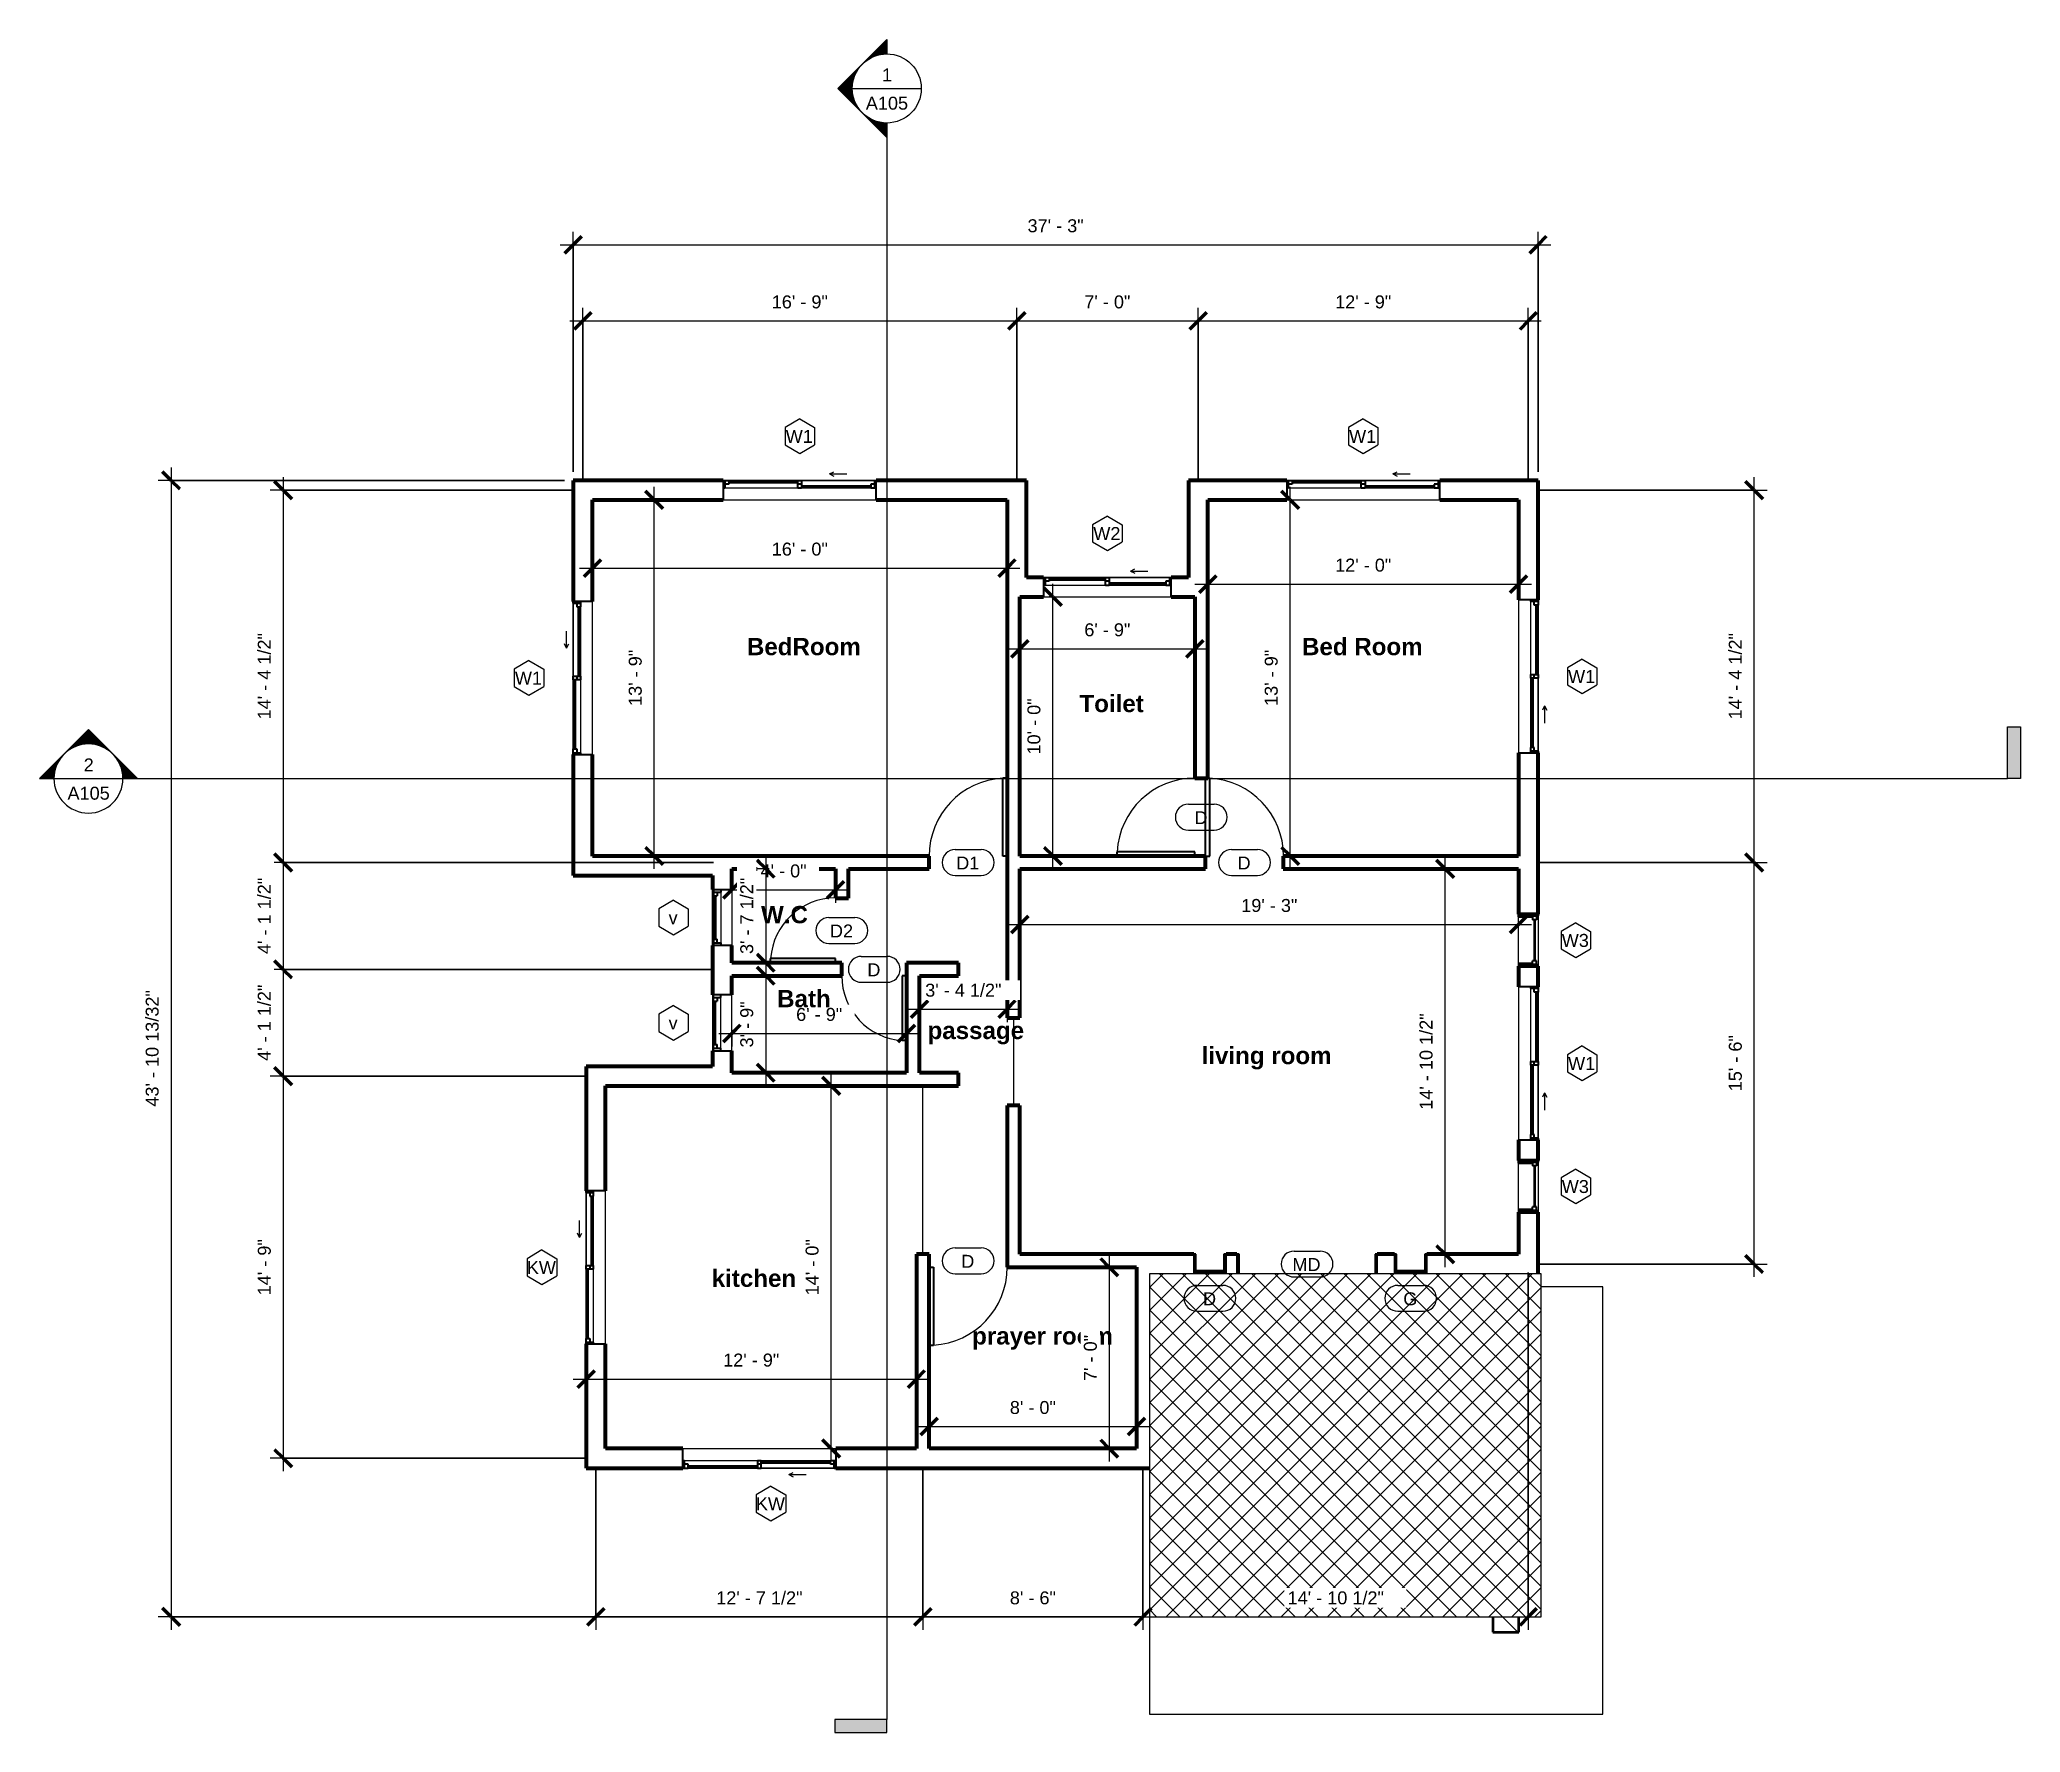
# Model space of a CAD drawing. Header units: inches. Extents: x -958 to -40, y -318 to 466.
import ezdxf

# ---------------------------------------------------------------- set-up
doc = ezdxf.new("R2010")
doc.units = ezdxf.units.IN
doc.header["$MEASUREMENT"] = 0
for name, color, linetype, lineweight in [('A-ANNO-DIMS', 211, 'Continuous', 9), ('A-ANNO-DIMS-64', 211, 'Continuous', 9), ('A-AREA', 32, 'Continuous', 9), ('A-AREA-IDEN', 2, 'Continuous', 9), ('A-COLS', 52, 'Continuous', 9), ('A-DETL-GENF', 92, 'Continuous', 9), ('A-DETL-THIN', 151, 'Continuous', 9), ('A-DOOR', 31, 'Continuous', 18), ('A-DOOR-FRAM', 31, 'Continuous', 30), ('A-DOOR-GLAZ', 31, 'Continuous', 40), ('A-DOOR-IDEN', 31, 'Continuous', 9), ('A-FLOR', 192, 'Continuous', 18), ('A-GLAZ', 151, 'Continuous', 18), ('A-GLAZ-IDEN', 152, 'Continuous', 9), ('A-WALL', 113, 'Continuous', 18), ('G-ANNO-SYMB', 111, 'Continuous', 9)]:
    doc.layers.add(name, color=color, linetype=linetype, lineweight=lineweight)
doc.styles.add('Arial', font='arial.ttf', dxfattribs={"height": 6})
doc.styles.add('Arial_B', font='arialbd.ttf', dxfattribs={"height": 8})
doc.dimstyles.new('Linear_-_3_32__Arial', dxfattribs={"dimscale": 12, "dimtxt": 6.121556, "dimasz": 0.666667, "dimexe": 0.5, "dimexo": 0.333333, "dimgap": 0.333333, "dimtad": 1, "dimdec": 5, "dimrnd": 0.03125, "dimzin": 1, "dimdsep": 46, "dimlunit": 4, "dimtxsty": 'Arial', "dimblk1": 'OBLIQUE', "dimblk2": 'OBLIQUE', "dimsah": 1, "dimcen": 0.09, "dimdle": 0.5, "dimazin": 0, "dimtfac": 1, "dimtdec": 4, "dimtix": 1, "dimtmove": 0, "dimatfit": 3, "dimfxl": 1, "dimtvp": 1, "dimtfill": 1, "dimfrac": 2, "dimtolj": 1, "dimtzin": 0, "dimarcsym": 2})

msp = doc.modelspace()

# ---------------------------------------------------------------- texts
at = {"layer": 'A-AREA-IDEN', "char_height": 8, "attachment_point": 1, "style": 'Arial_B'}
for s, insert, width in [('BedRoom', (-629.985985, 188.520905), 63.832), ('Bed Room', (-372.826843, 188.520905), 67.67), ('Toilet', (-475.928923, 162.15805), 35.956), ('W.C', (-623.44132, 64.359257), 26.664), ('Bath', (-615.989135, 25.461762), 29.896), ('passage', (-546.306064, 10.716315), 53.934), ('living room', (-419.349396, -0.901093), 73.326), ('kitchen', (-646.279639, -104.059604), 47.268), ('prayer room', (-525.649404, -130.762566), 78.376)]:
    msp.add_mtext(s, dxfattribs=dict(at, insert=insert, width=width))
at = {"layer": 'A-DOOR-IDEN', "char_height": 6, "attachment_point": 1, "style": 'Arial'}
for s, insert, width in [('D', (-422.688323, 108.278814), 7.474), ('D1', (-533.019032, 87.278814), 13.13), ('D', (-402.688323, 87.278814), 7.474), ('D2', (-591.519032, 55.778814), 13.13), ('D', (-574.188323, 37.778814), 7.474), ('D', (-530.688323, -97.221186), 7.474), ('MD', (-377.266276, -98.721186), 16.16), ('D', (-418.688323, -114.59977), 7.474), ('G', (-325.927693, -114.59977), 8.08)]:
    msp.add_mtext(s, dxfattribs=dict(at, insert=insert, width=width))
at = {"layer": 'A-GLAZ-IDEN', "char_height": 6, "attachment_point": 1, "style": 'Arial'}
for s, insert, width in [('W1', (-612.011421, 284.872685), 15.756), ('W1', (-351.011421, 284.872685), 15.756), ('W2', (-469.511421, 239.872685), 15.756), ('W1', (-737.464177, 172.919929), 15.756), ('W1', (-249.558665, 173.669929), 15.756), ('v', (-666.253153, 61.919929), 5.454), ('W3', (-252.511421, 51.419929), 15.756), ('v', (-666.253153, 13.169929), 5.454), ('W1', (-249.558665, -5.580071), 15.756), ('W3', (-252.511421, -62.580071), 15.756), ('KW', (-731.955516, -100.080071), 16.968), ('KW', (-625.841794, -209.505813), 16.968)]:
    msp.add_mtext(s, dxfattribs=dict(at, insert=insert, width=width))
at = {"layer": 'G-ANNO-SYMB', "char_height": 6, "attachment_point": 1, "style": 'Arial'}
for s, insert, width in [('1', (-567.402968, 452.314302), 5.656), ('A105', (-574.899031, 439.223473), 23.836), ('2', (-937.227455, 132.686548), 5.656), ('A105', (-944.723518, 119.595718), 23.836)]:
    msp.add_mtext(s, dxfattribs=dict(at, insert=insert, width=width))

# ---------------------------------------------------------------- blocks, each defined once
blk = doc.blocks.new('Single-Flush - 36_ x 84_-358318-2_GROUND FLOOR')
at = {"layer": 'A-DOOR', "lineweight": 30}
for p, q in [((16, 3), (16, 39.01)), ((18, 39.01), (16, 39.01)), ((18, 3), (18, 39.01)), ((18, 3), (16, 3))]:
    blk.add_line(p, q, dxfattribs=at)
at = {"layer": 'A-DOOR', "lineweight": 9}
blk.add_arc((18, 3), 36.07, 93.17885, 180, dxfattribs=at)
blk = doc.blocks.new('Single-Flush - 36_ x 84_-358465-2_GROUND FLOOR')
at = {"layer": 'A-DOOR', "lineweight": 30}
for p, q in [((16, -3), (16, -39.01)), ((18, -3), (16, -3)), ((18, -3), (18, -39.01)), ((18, -39.01), (16, -39.01))]:
    blk.add_line(p, q, dxfattribs=at)
at = {"layer": 'A-DOOR', "lineweight": 9}
blk.add_arc((18, -3), 36.07, 180, 266.82115, dxfattribs=at)
blk = doc.blocks.new('Single-Flush - 30_ x 84_-358940-2_GROUND FLOOR')
at = {"layer": 'A-DOOR', "lineweight": 30}
for p, q in [((13, -3), (13, -33)), ((15, -3), (13, -3)), ((15, -3), (15, -33)), ((15, -33), (13, -33))]:
    blk.add_line(p, q, dxfattribs=at)
at = {"layer": 'A-DOOR', "lineweight": 9}
blk.add_arc((15, -3), 30.07, 180, 266.18593, dxfattribs=at)
blk = doc.blocks.new('M_Door-Exterior-Double-Full Glass-Wood_Clad - 1600 x 2400mm-364325-2_GROUND FLOOR')
at = {"layer": 'A-DOOR-FRAM'}
for p, q in [((-31.5, 4.37), (-32.48, 4.37)), ((-32.48, 4.37), (-32.48, -4.63)), ((-31.5, -4.63), (-31.5, 4.37)), ((31.5, 4.37), (31.5, -4.63)), ((32.48, 4.37), (31.5, 4.37)), ((32.48, -4.63), (32.48, 4.37))]:
    blk.add_line(p, q, dxfattribs=at)
blk = doc.blocks.new('M_Door-Exterior-Side_Lite-Full Arch Glass-Wood_Clad - 330 x 2400mm-365594-2_GROUND FLOOR')
at = {"layer": 'A-DOOR', "lineweight": 30}
for p, q in [((-6.5, 4.37), (-6.5, 3)), ((-6.5, 3), (6.5, 3)), ((6.5, 3), (6.5, 4.37))]:
    blk.add_line(p, q, dxfattribs=at)
at = {"layer": 'A-DOOR-FRAM'}
for p, q in [((-7.48, 4.37), (-7.48, -4.63)), ((-6.5, -4.63), (-6.5, 4.37)), ((6.5, 4.37), (6.5, -4.63)), ((7.48, -4.63), (7.48, 4.37)), ((-7.48, -4.63), (-6.5, -4.63)), ((6.5, -4.63), (7.48, -4.63))]:
    blk.add_line(p, q, dxfattribs=at)
at = {"layer": 'A-DOOR-GLAZ'}
blk.add_line((-6.5, 3.69), (6.5, 3.69), dxfattribs=at)
blk = doc.blocks.new('M_Window-Sliding-Double - 1800 x 1500mm-371210-2_GROUND FLOOR')
at = {"layer": 'A-GLAZ'}
for p, q in [((-35.43, 4.65), (35.43, 4.65)), ((35.43, -4.35), (-35.43, -4.35)), ((13.72, -7.35), (15.72, -6.35)), ((13.72, -7.35), (15.72, -8.35)), ((13.72, -7.35), (21.72, -7.35))]:
    blk.add_line(p, q, dxfattribs=at)
at = {"layer": 'A-GLAZ', "lineweight": 30}
for p, q in [((-35.43, -4.35), (-35.43, 4.65)), ((35.43, 4.65), (35.43, -4.35)), ((-35.43, -0.85), (-34.68, -0.85)), ((-35.43, -4.35), (-32.93, -4.35)), ((-34.68, -4.35), (-34.68, -0.85)), ((-32.93, -2.6), (-34.68, -2.6)), ((-32.93, -4.35), (-32.93, -2.6)), ((-0.88, -0.85), (0.87, -0.85)), ((-0.88, -0.85), (-0.88, -4.35)), ((0.87, -2.6), (-0.88, -2.6)), ((-0.88, -4.35), (0.87, -4.35)), ((0.87, -4.35), (0.87, -0.85)), ((32.93, -0.85), (35.43, -0.85)), ((32.93, -2.6), (32.93, -0.85)), ((34.68, -2.6), (32.93, -2.6)), ((34.68, -4.35), (34.68, -0.85)), ((34.68, -4.35), (35.43, -4.35))]:
    blk.add_line(p, q, dxfattribs=at)
at = {"layer": 'A-GLAZ', "lineweight": 9}
for p, q in [((-34.68, -0.85), (-0.88, -0.85)), ((-32.93, -4.35), (-0.88, -4.35)), ((0.87, -0.85), (32.93, -0.85)), ((0.87, -4.35), (34.68, -4.35))]:
    blk.add_line(p, q, dxfattribs=at)
at = {"layer": 'A-GLAZ', "lineweight": 40}
for p, q in [((-32.93, -3.47), (-0.88, -3.47)), ((0.87, -1.73), (32.93, -1.73))]:
    blk.add_line(p, q, dxfattribs=at)
blk = doc.blocks.new('M_Window-Sliding-Double - 1800 x 1500mm-371321-2_GROUND FLOOR')
at = {"layer": 'A-GLAZ', "lineweight": 30}
for p, q in [((-35.43, 4.35), (-35.43, -4.65)), ((-35.43, 4.35), (-32.93, 4.35)), ((-35.43, 0.85), (-34.68, 0.85)), ((-34.68, 4.35), (-34.68, 0.85)), ((-32.93, 2.6), (-34.68, 2.6)), ((-32.93, 4.35), (-32.93, 2.6)), ((-0.88, 0.85), (-0.88, 4.35)), ((-0.88, 4.35), (0.87, 4.35)), ((0.87, 2.6), (-0.88, 2.6)), ((-0.88, 0.85), (0.87, 0.85)), ((0.87, 4.35), (0.87, 0.85)), ((32.93, 2.6), (32.93, 0.85)), ((34.68, 2.6), (32.93, 2.6)), ((32.93, 0.85), (35.43, 0.85)), ((34.68, 4.35), (35.43, 4.35)), ((34.68, 4.35), (34.68, 0.85)), ((35.43, -4.65), (35.43, 4.35))]:
    blk.add_line(p, q, dxfattribs=at)
at = {"layer": 'A-GLAZ'}
for p, q in [((35.43, 4.35), (-35.43, 4.35)), ((13.72, 7.35), (15.72, 8.35)), ((13.72, 7.35), (15.72, 6.35)), ((13.72, 7.35), (21.72, 7.35)), ((-35.43, -4.65), (35.43, -4.65))]:
    blk.add_line(p, q, dxfattribs=at)
at = {"layer": 'A-GLAZ', "lineweight": 9}
for p, q in [((-34.68, 0.85), (-0.88, 0.85)), ((-32.93, 4.35), (-0.88, 4.35)), ((0.87, 4.35), (34.68, 4.35)), ((0.87, 0.85), (32.93, 0.85))]:
    blk.add_line(p, q, dxfattribs=at)
at = {"layer": 'A-GLAZ', "lineweight": 40}
for p, q in [((-32.93, 3.47), (-0.88, 3.47)), ((0.87, 1.73), (32.93, 1.73))]:
    blk.add_line(p, q, dxfattribs=at)
blk = doc.blocks.new('M_Window-Sliding-Double - 1800 x 1200mm-371444-2_GROUND FLOOR')
at = {"layer": 'A-GLAZ', "lineweight": 30}
for p, q in [((-35.43, 4.35), (-35.43, -4.65)), ((-35.43, 4.35), (-32.93, 4.35)), ((-35.43, 0.85), (-34.68, 0.85)), ((-34.68, 4.35), (-34.68, 0.85)), ((-32.93, 2.6), (-34.68, 2.6)), ((-32.93, 4.35), (-32.93, 2.6)), ((-0.88, 0.85), (-0.88, 4.35)), ((-0.88, 4.35), (0.87, 4.35)), ((0.87, 2.6), (-0.88, 2.6)), ((-0.88, 0.85), (0.87, 0.85)), ((0.87, 4.35), (0.87, 0.85)), ((32.93, 2.6), (32.93, 0.85)), ((34.68, 2.6), (32.93, 2.6)), ((32.93, 0.85), (35.43, 0.85)), ((34.68, 4.35), (35.43, 4.35)), ((34.68, 4.35), (34.68, 0.85)), ((35.43, -4.65), (35.43, 4.35))]:
    blk.add_line(p, q, dxfattribs=at)
at = {"layer": 'A-GLAZ'}
for p, q in [((35.43, 4.35), (-35.43, 4.35)), ((13.72, 7.35), (15.72, 8.35)), ((13.72, 7.35), (15.72, 6.35)), ((13.72, 7.35), (21.72, 7.35)), ((-35.43, -4.65), (35.43, -4.65))]:
    blk.add_line(p, q, dxfattribs=at)
at = {"layer": 'A-GLAZ', "lineweight": 9}
for p, q in [((-34.68, 0.85), (-0.88, 0.85)), ((-32.93, 4.35), (-0.88, 4.35)), ((0.87, 4.35), (34.68, 4.35)), ((0.87, 0.85), (32.93, 0.85))]:
    blk.add_line(p, q, dxfattribs=at)
at = {"layer": 'A-GLAZ', "lineweight": 40}
for p, q in [((-32.93, 3.47), (-0.88, 3.47)), ((0.87, 1.73), (32.93, 1.73))]:
    blk.add_line(p, q, dxfattribs=at)
blk = doc.blocks.new('M_Window-Sliding-Double - 1500 x 1500mm-371600-2_GROUND FLOOR')
at = {"layer": 'A-GLAZ', "lineweight": 30}
for p, q in [((-29.53, 4.35), (-29.53, -4.65)), ((-29.53, 4.35), (-27.03, 4.35)), ((-29.53, 0.85), (-28.78, 0.85)), ((-28.78, 4.35), (-28.78, 0.85)), ((-27.03, 2.6), (-28.78, 2.6)), ((-27.03, 4.35), (-27.03, 2.6)), ((-0.88, 0.85), (-0.88, 4.35)), ((-0.88, 4.35), (0.87, 4.35)), ((0.87, 2.6), (-0.88, 2.6)), ((-0.88, 0.85), (0.87, 0.85)), ((0.87, 4.35), (0.87, 0.85)), ((27.03, 2.6), (27.03, 0.85)), ((28.78, 2.6), (27.03, 2.6)), ((27.03, 0.85), (29.53, 0.85)), ((28.78, 4.35), (29.53, 4.35)), ((28.78, 4.35), (28.78, 0.85)), ((29.53, -4.65), (29.53, 4.35))]:
    blk.add_line(p, q, dxfattribs=at)
at = {"layer": 'A-GLAZ'}
for p, q in [((29.53, 4.35), (-29.53, 4.35)), ((10.76, 7.35), (12.76, 8.35)), ((10.76, 7.35), (12.76, 6.35)), ((10.76, 7.35), (18.76, 7.35)), ((-29.53, -4.65), (29.53, -4.65))]:
    blk.add_line(p, q, dxfattribs=at)
at = {"layer": 'A-GLAZ', "lineweight": 9}
for p, q in [((-28.78, 0.85), (-0.88, 0.85)), ((-27.03, 4.35), (-0.88, 4.35)), ((0.87, 4.35), (28.78, 4.35)), ((0.87, 0.85), (27.03, 0.85))]:
    blk.add_line(p, q, dxfattribs=at)
at = {"layer": 'A-GLAZ', "lineweight": 40}
for p, q in [((-27.03, 3.47), (-0.88, 3.47)), ((0.87, 1.73), (27.03, 1.73))]:
    blk.add_line(p, q, dxfattribs=at)
blk = doc.blocks.new('Fixed - 24_ x 72_-371668-2_GROUND FLOOR')
at = {"layer": 'A-GLAZ', "lineweight": 30}
for p, q in [((-13.5, 4.5), (-12.75, 4.5)), ((-12.75, 2), (-12.75, 4.5)), ((-12.75, 3.75), (-12.75, 2)), ((-12.75, 3.75), (-11, 3.75)), ((-12.75, 2), (-11, 2)), ((-12.75, 2), (-12.25, 2)), ((-12.25, -4.5), (-12.25, 2)), ((-11, 3.75), (-11, 2)), ((8, 3.75), (8, 2)), ((9.75, 3.75), (8, 3.75)), ((9.75, 2), (8, 2)), ((9.25, 2), (9.75, 2)), ((9.25, 2), (9.25, -4.5)), ((9.75, 2), (9.75, 4.5)), ((10.5, 4.5), (9.75, 4.5)), ((9.75, 3.75), (9.75, 2)), ((-12.25, -4.5), (-13.5, -4.5)), ((9.25, -4.5), (10.5, -4.5))]:
    blk.add_line(p, q, dxfattribs=at)
at = {"layer": 'A-GLAZ', "lineweight": 40}
blk.add_line((-11, 2.875), (8, 2.875), dxfattribs=at)
blk = doc.blocks.new('Window-Double-Hung - 26_ x 30-371818-2_GROUND FLOOR')
at = {"layer": 'A-GLAZ'}
for p, q in [((-13, 4.5), (13, 4.5)), ((13, -4.5), (-13, -4.5))]:
    blk.add_line(p, q, dxfattribs=at)
at = {"layer": 'A-GLAZ', "lineweight": 30}
for p, q in [((-13, -4.5), (-13, 4.5)), ((13, 4.5), (13, -4.5)), ((-13, -0.5), (-11.75, -0.5)), ((-13, -4), (-10, -4)), ((-11.75, -4), (-11.75, -0.5)), ((-11.75, -2.25), (-10, -2.25)), ((-10, -4), (-10, -2.25)), ((10, -4), (10, -2.25)), ((11.75, -2.25), (10, -2.25)), ((10, -4), (13, -4)), ((11.75, -0.5), (13, -0.5)), ((11.75, -4), (11.75, -0.5))]:
    blk.add_line(p, q, dxfattribs=at)
at = {"layer": 'A-GLAZ', "lineweight": 9}
for p, q in [((-11.75, -0.5), (11.75, -0.5)), ((-10, -4), (10, -4))]:
    blk.add_line(p, q, dxfattribs=at)
at = {"layer": 'A-GLAZ', "lineweight": 40}
blk.add_line((-10, -3.125), (10, -3.125), dxfattribs=at)
blk = doc.blocks.new('Window-Double-Hung - 26_ x 30-371757-2_GROUND FLOOR')
at = {"layer": 'A-GLAZ', "lineweight": 30}
for p, q in [((-13, 4.5), (-13, -4.5)), ((-13, 4), (-10, 4)), ((-13, 0.5), (-11.75, 0.5)), ((-11.75, 4), (-11.75, 0.5)), ((-11.75, 2.25), (-10, 2.25)), ((-10, 4), (-10, 2.25)), ((10, 4), (13, 4)), ((10, 4), (10, 2.25)), ((11.75, 2.25), (10, 2.25)), ((11.75, 4), (11.75, 0.5)), ((11.75, 0.5), (13, 0.5)), ((13, -4.5), (13, 4.5))]:
    blk.add_line(p, q, dxfattribs=at)
at = {"layer": 'A-GLAZ'}
for p, q in [((13, 4.5), (-13, 4.5)), ((-13, -4.5), (13, -4.5))]:
    blk.add_line(p, q, dxfattribs=at)
at = {"layer": 'A-GLAZ', "lineweight": 9}
for p, q in [((-11.75, 0.5), (11.75, 0.5)), ((-10, 4), (10, 4))]:
    blk.add_line(p, q, dxfattribs=at)
at = {"layer": 'A-GLAZ', "lineweight": 40}
blk.add_line((-10, 3.125), (10, 3.125), dxfattribs=at)
blk = doc.blocks.new('Door Tag - Door Tag-41184-2_GROUND FLOOR')
at = {"layer": 'A-DOOR-IDEN'}
for p, q in [((-0.09375, 0.09375), (0.09375, 0.09375)), ((-0.09375, -0.09375), (0.09375, -0.09375))]:
    blk.add_line(p, q, dxfattribs=at)
for centre, start, end in [((-0.09375, 0), 90, 270), ((0.09375, 0), 270, 90)]:
    blk.add_arc(centre, 0.09375, start, end, dxfattribs=at)
blk = doc.blocks.new('Window Tag - Window Tag-41068-2_GROUND FLOOR')
at = {"layer": 'A-GLAZ-IDEN'}
for p, q in [((0, 0.125), (-0.107, 0.062)), ((-0.107, 0.062), (-0.107, -0.062)), ((0, 0.125), (0.107, 0.062)), ((0.107, 0.062), (0.107, -0.062)), ((-0.107, -0.062), (0, -0.125)), ((0, -0.125), (0.107, -0.062))]:
    blk.add_line(p, q, dxfattribs=at)
blk = doc.blocks.new('DIMBLOCK1-2_GROUND FLOOR')
at = {"layer": 'A-ANNO-DIMS-64'}
for p, q in [((-705.99, 261.02), (-705.99, 341.39)), ((-504.99, 261.02), (-504.99, 341.39)), ((-711.99, 335.39), (-504.99, 335.39)), ((-705.99, 335.39), (-705.99, 261.02)), ((-504.99, 335.39), (-504.99, 261.02))]:
    blk.add_line(p, q, dxfattribs=at)
at = {"layer": 'A-ANNO-DIMS-64', "lineweight": 50}
for p, q in [((-705.99, 335.39), (-709.99, 331.39)), ((-705.99, 335.39), (-701.99, 339.39)), ((-504.99, 335.39), (-508.99, 331.39)), ((-504.99, 335.39), (-500.99, 339.39))]:
    blk.add_line(p, q, dxfattribs=at)
at = {"layer": 'A-ANNO-DIMS-64', "color": 0, "insert": (-618.48, 347.18), "char_height": 6, "width": 31.1917, "attachment_point": 1, "line_spacing_factor": 0.941778, "style": 'Arial', "bg_fill": 3, "box_fill_scale": 1.25, "bg_fill_color": 256, "bg_fill_true_color": 13158600, "bg_fill_transparency": 0}
blk.add_mtext('16\' - 9"', dxfattribs=at)
blk = doc.blocks.new('_Oblique')
at = {"color": 0, "linetype": 'ByBlock', "lineweight": -2}
blk.add_line((-0.5, -0.5), (0.5, 0.5), dxfattribs=at)
blk = doc.blocks.new('DIMBLOCK2-2_GROUND FLOOR')
at = {"layer": 'A-ANNO-DIMS-64'}
for p, q in [((-504.99, 261.02), (-504.99, 341.39)), ((-420.99, 261.02), (-420.99, 341.39)), ((-504.99, 335.39), (-420.99, 335.39)), ((-504.99, 335.39), (-504.99, 261.02)), ((-420.99, 335.39), (-420.99, 261.02))]:
    blk.add_line(p, q, dxfattribs=at)
at = {"layer": 'A-ANNO-DIMS-64', "lineweight": 50}
for p, q in [((-504.99, 335.39), (-508.99, 331.39)), ((-504.99, 335.39), (-500.99, 339.39)), ((-420.99, 335.39), (-424.99, 331.39)), ((-420.99, 335.39), (-416.99, 339.39))]:
    blk.add_line(p, q, dxfattribs=at)
at = {"layer": 'A-ANNO-DIMS-64', "color": 0, "insert": (-473.68, 347.18), "char_height": 6, "width": 25.654, "attachment_point": 1, "line_spacing_factor": 0.941778, "style": 'Arial', "bg_fill": 3, "box_fill_scale": 1.25, "bg_fill_color": 256, "bg_fill_true_color": 13158600, "bg_fill_transparency": 0}
blk.add_mtext('7\' - 0"', dxfattribs=at)
blk = doc.blocks.new('DIMBLOCK3-2_GROUND FLOOR')
at = {"layer": 'A-ANNO-DIMS-64'}
for p, q in [((-420.99, 261.02), (-420.99, 341.39)), ((-267.99, 261.02), (-267.99, 341.39)), ((-420.99, 335.39), (-261.99, 335.39)), ((-420.99, 335.39), (-420.99, 261.02)), ((-267.99, 335.39), (-267.99, 261.02))]:
    blk.add_line(p, q, dxfattribs=at)
at = {"layer": 'A-ANNO-DIMS-64', "lineweight": 50}
for p, q in [((-420.99, 335.39), (-424.99, 331.39)), ((-420.99, 335.39), (-416.99, 339.39)), ((-267.99, 335.39), (-271.99, 331.39)), ((-267.99, 335.39), (-263.99, 339.39))]:
    blk.add_line(p, q, dxfattribs=at)
at = {"layer": 'A-ANNO-DIMS-64', "color": 0, "insert": (-357.48, 347.18), "char_height": 6, "width": 31.1917, "attachment_point": 1, "line_spacing_factor": 0.941778, "style": 'Arial', "bg_fill": 3, "box_fill_scale": 1.25, "bg_fill_color": 256, "bg_fill_true_color": 13158600, "bg_fill_transparency": 0}
blk.add_mtext('12\' - 9"', dxfattribs=at)
blk = doc.blocks.new('DIMBLOCK4-2_GROUND FLOOR')
at = {"layer": 'A-ANNO-DIMS-64'}
for p, q in [((-263.99, 84.52), (-157.31, 84.52)), ((-163.31, 84.52), (-263.99, 84.52)), ((-163.31, -107.48), (-163.31, 84.52)), ((-263.99, -101.48), (-157.31, -101.48)), ((-163.31, -101.48), (-263.99, -101.48))]:
    blk.add_line(p, q, dxfattribs=at)
at = {"layer": 'A-ANNO-DIMS-64', "lineweight": 50}
for p, q in [((-163.31, 84.52), (-167.31, 88.52)), ((-163.31, 84.52), (-159.31, 80.52)), ((-163.31, -101.48), (-167.31, -97.48)), ((-163.31, -101.48), (-159.31, -105.48))]:
    blk.add_line(p, q, dxfattribs=at)
at = {"layer": 'A-ANNO-DIMS-64', "color": 0, "insert": (-175.1, -21.48), "char_height": 6, "width": 31.1917, "attachment_point": 1, "rotation": 90, "line_spacing_factor": 0.941778, "style": 'Arial', "bg_fill": 3, "box_fill_scale": 1.25, "bg_fill_color": 256, "bg_fill_true_color": 13158600, "bg_fill_transparency": 0}
blk.add_mtext('15\' - 6"', dxfattribs=at)
blk = doc.blocks.new('DIMBLOCK5-2_GROUND FLOOR')
at = {"layer": 'A-ANNO-DIMS-64'}
for p, q in [((-263.99, 257.02), (-157.31, 257.02)), ((-163.31, 257.02), (-263.99, 257.02)), ((-163.31, 84.52), (-163.31, 263.02)), ((-263.99, 84.52), (-157.31, 84.52)), ((-163.31, 84.52), (-263.99, 84.52))]:
    blk.add_line(p, q, dxfattribs=at)
at = {"layer": 'A-ANNO-DIMS-64', "lineweight": 50}
for p, q in [((-163.31, 257.02), (-167.31, 261.02)), ((-163.31, 257.02), (-159.31, 253.02)), ((-163.31, 84.52), (-167.31, 88.52)), ((-163.31, 84.52), (-159.31, 80.52))]:
    blk.add_line(p, q, dxfattribs=at)
at = {"layer": 'A-ANNO-DIMS-64', "color": 0, "insert": (-175.1, 150.8), "char_height": 6, "width": 47.9177, "attachment_point": 1, "rotation": 90, "line_spacing_factor": 0.941778, "style": 'Arial', "bg_fill": 3, "box_fill_scale": 1.25, "bg_fill_color": 256, "bg_fill_true_color": 13158600, "bg_fill_transparency": 0}
blk.add_mtext('14\' - 4 1/2"', dxfattribs=at)
blk = doc.blocks.new('DIMBLOCK6-2_GROUND FLOOR')
at = {"layer": 'A-ANNO-DIMS-64'}
for p, q in [((-699.99, -195.48), (-699.99, -270.9)), ((-699.99, -264.9), (-699.99, -195.48)), ((-548.49, -195.48), (-548.49, -270.9)), ((-548.49, -264.9), (-548.49, -195.48)), ((-705.99, -264.9), (-548.49, -264.9))]:
    blk.add_line(p, q, dxfattribs=at)
at = {"layer": 'A-ANNO-DIMS-64', "lineweight": 50}
for p, q in [((-699.99, -264.9), (-703.99, -268.9)), ((-699.99, -264.9), (-695.99, -260.9)), ((-548.49, -264.9), (-552.49, -268.9)), ((-548.49, -264.9), (-544.49, -260.9))]:
    blk.add_line(p, q, dxfattribs=at)
at = {"layer": 'A-ANNO-DIMS-64', "color": 0, "insert": (-644.2, -253.11), "char_height": 6, "width": 47.9177, "attachment_point": 1, "line_spacing_factor": 0.941778, "style": 'Arial', "bg_fill": 3, "box_fill_scale": 1.25, "bg_fill_color": 256, "bg_fill_true_color": 13158600, "bg_fill_transparency": 0}
blk.add_mtext('12\' - 7 1/2"', dxfattribs=at)
blk = doc.blocks.new('DIMBLOCK7-2_GROUND FLOOR')
at = {"layer": 'A-ANNO-DIMS-64'}
for p, q in [((-548.49, -195.48), (-548.49, -270.9)), ((-548.49, -264.9), (-548.49, -195.48)), ((-446.49, -195.48), (-446.49, -270.9)), ((-446.49, -264.9), (-446.49, -195.48)), ((-548.49, -264.9), (-446.49, -264.9))]:
    blk.add_line(p, q, dxfattribs=at)
at = {"layer": 'A-ANNO-DIMS-64', "lineweight": 50}
for p, q in [((-548.49, -264.9), (-552.49, -268.9)), ((-548.49, -264.9), (-544.49, -260.9)), ((-446.49, -264.9), (-450.49, -268.9)), ((-446.49, -264.9), (-442.49, -260.9))]:
    blk.add_line(p, q, dxfattribs=at)
at = {"layer": 'A-ANNO-DIMS-64', "color": 0, "insert": (-508.18, -253.11), "char_height": 6, "width": 25.654, "attachment_point": 1, "line_spacing_factor": 0.941778, "style": 'Arial', "bg_fill": 3, "box_fill_scale": 1.25, "bg_fill_color": 256, "bg_fill_true_color": 13158600, "bg_fill_transparency": 0}
blk.add_mtext('8\' - 6"', dxfattribs=at)
blk = doc.blocks.new('DIMBLOCK8-2_GROUND FLOOR')
at = {"layer": 'A-ANNO-DIMS-64'}
for p, q in [((-267.99, -105.48), (-267.99, -270.9)), ((-267.99, -264.9), (-267.99, -105.48)), ((-446.49, -195.48), (-446.49, -270.9)), ((-446.49, -264.9), (-446.49, -195.48)), ((-446.49, -264.9), (-261.99, -264.9))]:
    blk.add_line(p, q, dxfattribs=at)
at = {"layer": 'A-ANNO-DIMS-64', "lineweight": 50}
for p, q in [((-446.49, -264.9), (-450.49, -268.9)), ((-446.49, -264.9), (-442.49, -260.9)), ((-267.99, -264.9), (-271.99, -268.9)), ((-267.99, -264.9), (-263.99, -260.9))]:
    blk.add_line(p, q, dxfattribs=at)
at = {"layer": 'A-ANNO-DIMS-64', "color": 0, "insert": (-379.51, -253.11), "char_height": 6, "width": 53.4553, "attachment_point": 1, "line_spacing_factor": 0.941778, "style": 'Arial', "bg_fill": 3, "box_fill_scale": 1.25, "bg_fill_color": 256, "bg_fill_true_color": 13158600, "bg_fill_transparency": 0}
blk.add_mtext('14\' - 10 1/2"', dxfattribs=at)
blk = doc.blocks.new('DIMBLOCK9-2_GROUND FLOOR')
at = {"layer": 'A-ANNO-DIMS-64'}
for p, q in [((-707.49, 220.89), (-503.49, 220.89)), ((-701.49, 222.55), (-701.49, 214.89)), ((-701.49, 220.89), (-701.49, 222.55)), ((-509.49, 222.55), (-509.49, 214.89)), ((-509.49, 220.89), (-509.49, 222.55))]:
    blk.add_line(p, q, dxfattribs=at)
at = {"layer": 'A-ANNO-DIMS-64', "lineweight": 50}
for p, q in [((-701.49, 220.89), (-705.49, 216.89)), ((-701.49, 220.89), (-697.49, 224.89)), ((-509.49, 220.89), (-513.49, 216.89)), ((-509.49, 220.89), (-505.49, 224.89))]:
    blk.add_line(p, q, dxfattribs=at)
at = {"layer": 'A-ANNO-DIMS-64', "color": 0, "insert": (-618.48, 232.68), "char_height": 6, "width": 31.1917, "attachment_point": 1, "line_spacing_factor": 0.941778, "style": 'Arial', "bg_fill": 3, "box_fill_scale": 1.25, "bg_fill_color": 256, "bg_fill_true_color": 13158600, "bg_fill_transparency": 0}
blk.add_mtext('16\' - 0"', dxfattribs=at)
blk = doc.blocks.new('DIMBLOCK10-2_GROUND FLOOR')
at = {"layer": 'A-ANNO-DIMS-64'}
for p, q in [((-672.93, 81.52), (-672.93, 258.52)), ((-674.59, 252.52), (-666.93, 252.52)), ((-672.93, 252.52), (-674.59, 252.52)), ((-674.59, 87.52), (-666.93, 87.52)), ((-672.93, 87.52), (-674.59, 87.52))]:
    blk.add_line(p, q, dxfattribs=at)
at = {"layer": 'A-ANNO-DIMS-64', "lineweight": 50}
for p, q in [((-672.93, 252.52), (-676.93, 256.52)), ((-672.93, 252.52), (-668.93, 248.52)), ((-672.93, 87.52), (-676.93, 91.52)), ((-672.93, 87.52), (-668.93, 83.52))]:
    blk.add_line(p, q, dxfattribs=at)
at = {"layer": 'A-ANNO-DIMS-64', "color": 0, "insert": (-684.72, 157.02), "char_height": 6, "width": 31.1917, "attachment_point": 1, "rotation": 90, "line_spacing_factor": 0.941778, "style": 'Arial', "bg_fill": 3, "box_fill_scale": 1.25, "bg_fill_color": 256, "bg_fill_true_color": 13158600, "bg_fill_transparency": 0}
blk.add_mtext('13\' - 9"', dxfattribs=at)
blk = doc.blocks.new('DIMBLOCK11-2_GROUND FLOOR')
at = {"layer": 'A-ANNO-DIMS-64', "lineweight": 50}
for p, q in [((-503.49, 183.51), (-499.49, 187.51)), ((-422.49, 183.51), (-418.49, 187.51)), ((-503.49, 183.51), (-507.49, 179.51)), ((-422.49, 183.51), (-426.49, 179.51))]:
    blk.add_line(p, q, dxfattribs=at)
at = {"layer": 'A-ANNO-DIMS-64'}
for p, q in [((-503.49, 185.17), (-503.49, 177.51)), ((-503.49, 183.51), (-503.49, 185.17)), ((-422.49, 185.17), (-422.49, 177.51)), ((-422.49, 183.51), (-422.49, 185.17)), ((-509.49, 183.51), (-416.49, 183.51))]:
    blk.add_line(p, q, dxfattribs=at)
at = {"layer": 'A-ANNO-DIMS-64', "color": 0, "insert": (-473.68, 195.3), "char_height": 6, "width": 25.654, "attachment_point": 1, "line_spacing_factor": 0.941778, "style": 'Arial', "bg_fill": 3, "box_fill_scale": 1.25, "bg_fill_color": 256, "bg_fill_true_color": 13158600, "bg_fill_transparency": 0}
blk.add_mtext('6\' - 9"', dxfattribs=at)
blk = doc.blocks.new('DIMBLOCK12-2_GROUND FLOOR')
at = {"layer": 'A-ANNO-DIMS-64', "lineweight": 50}
for p, q in [((-488.25, 207.52), (-492.25, 211.52)), ((-488.25, 207.52), (-484.25, 203.52)), ((-488.25, 87.52), (-492.25, 91.52)), ((-488.25, 87.52), (-484.25, 83.52))]:
    blk.add_line(p, q, dxfattribs=at)
at = {"layer": 'A-ANNO-DIMS-64'}
for p, q in [((-488.25, 81.52), (-488.25, 213.52)), ((-489.91, 207.52), (-482.25, 207.52)), ((-488.25, 207.52), (-489.91, 207.52)), ((-489.91, 87.52), (-482.25, 87.52)), ((-488.25, 87.52), (-489.91, 87.52))]:
    blk.add_line(p, q, dxfattribs=at)
at = {"layer": 'A-ANNO-DIMS-64', "color": 0, "insert": (-500.04, 134.52), "char_height": 6, "width": 31.1917, "attachment_point": 1, "rotation": 90, "line_spacing_factor": 0.941778, "style": 'Arial', "bg_fill": 3, "box_fill_scale": 1.25, "bg_fill_color": 256, "bg_fill_true_color": 13158600, "bg_fill_transparency": 0}
blk.add_mtext('10\' - 0"', dxfattribs=at)
blk = doc.blocks.new('DIMBLOCK13-2_GROUND FLOOR')
at = {"layer": 'A-ANNO-DIMS-64'}
for p, q in [((-422.49, 213.46), (-266.49, 213.46)), ((-416.49, 215.12), (-416.49, 207.46)), ((-416.49, 213.46), (-416.49, 215.12)), ((-272.49, 215.12), (-272.49, 207.46)), ((-272.49, 213.46), (-272.49, 215.12))]:
    blk.add_line(p, q, dxfattribs=at)
at = {"layer": 'A-ANNO-DIMS-64', "lineweight": 50}
for p, q in [((-416.49, 213.46), (-420.49, 209.46)), ((-416.49, 213.46), (-412.49, 217.46)), ((-272.49, 213.46), (-276.49, 209.46)), ((-272.49, 213.46), (-268.49, 217.46))]:
    blk.add_line(p, q, dxfattribs=at)
at = {"layer": 'A-ANNO-DIMS-64', "color": 0, "insert": (-357.48, 225.25), "char_height": 6, "width": 31.1917, "attachment_point": 1, "line_spacing_factor": 0.941778, "style": 'Arial', "bg_fill": 3, "box_fill_scale": 1.25, "bg_fill_color": 256, "bg_fill_true_color": 13158600, "bg_fill_transparency": 0}
blk.add_mtext('12\' - 0"', dxfattribs=at)
blk = doc.blocks.new('DIMBLOCK14-2_GROUND FLOOR')
at = {"layer": 'A-ANNO-DIMS-64'}
for p, q in [((-378.31, 81.52), (-378.31, 258.52)), ((-379.97, 252.52), (-372.31, 252.52)), ((-378.31, 252.52), (-379.97, 252.52)), ((-379.97, 87.52), (-372.31, 87.52)), ((-378.31, 87.52), (-379.97, 87.52))]:
    blk.add_line(p, q, dxfattribs=at)
at = {"layer": 'A-ANNO-DIMS-64', "lineweight": 50}
for p, q in [((-378.31, 252.52), (-382.31, 256.52)), ((-378.31, 252.52), (-374.31, 248.52)), ((-378.31, 87.52), (-382.31, 91.52)), ((-378.31, 87.52), (-374.31, 83.52))]:
    blk.add_line(p, q, dxfattribs=at)
at = {"layer": 'A-ANNO-DIMS-64', "color": 0, "insert": (-390.1, 157.02), "char_height": 6, "width": 31.1917, "attachment_point": 1, "rotation": 90, "line_spacing_factor": 0.941778, "style": 'Arial', "bg_fill": 3, "box_fill_scale": 1.25, "bg_fill_color": 256, "bg_fill_true_color": 13158600, "bg_fill_transparency": 0}
blk.add_mtext('13\' - 9"', dxfattribs=at)
blk = doc.blocks.new('DIMBLOCK15-2_GROUND FLOOR')
at = {"layer": 'A-ANNO-DIMS-64', "lineweight": 50}
for p, q in [((-306.56, 81.52), (-310.56, 85.52)), ((-306.56, 81.52), (-302.56, 77.52)), ((-306.56, -96.98), (-310.56, -92.98)), ((-306.56, -96.98), (-302.56, -100.98))]:
    blk.add_line(p, q, dxfattribs=at)
at = {"layer": 'A-ANNO-DIMS-64'}
for p, q in [((-306.56, -102.98), (-306.56, 87.52)), ((-308.21, 81.52), (-300.56, 81.52)), ((-306.56, 81.52), (-308.21, 81.52)), ((-308.21, -96.98), (-300.56, -96.98)), ((-306.56, -96.98), (-308.21, -96.98))]:
    blk.add_line(p, q, dxfattribs=at)
at = {"layer": 'A-ANNO-DIMS-64', "color": 0, "insert": (-318.35, -30.01), "char_height": 6, "width": 53.4553, "attachment_point": 1, "rotation": 90, "line_spacing_factor": 0.941778, "style": 'Arial', "bg_fill": 3, "box_fill_scale": 1.25, "bg_fill_color": 256, "bg_fill_true_color": 13158600, "bg_fill_transparency": 0}
blk.add_mtext('14\' - 10 1/2"', dxfattribs=at)
blk = doc.blocks.new('DIMBLOCK16-2_GROUND FLOOR')
at = {"layer": 'A-ANNO-DIMS-64'}
for p, q in [((-509.49, 55.82), (-266.49, 55.82)), ((-503.49, 57.48), (-503.49, 49.82)), ((-503.49, 55.82), (-503.49, 57.48)), ((-272.49, 55.27), (-272.49, 61.82)), ((-272.49, 55.82), (-272.49, 55.27))]:
    blk.add_line(p, q, dxfattribs=at)
at = {"layer": 'A-ANNO-DIMS-64', "lineweight": 50}
for p, q in [((-503.49, 55.82), (-507.49, 51.82)), ((-503.49, 55.82), (-499.49, 59.82)), ((-272.49, 55.82), (-276.49, 51.82)), ((-272.49, 55.82), (-268.49, 59.82))]:
    blk.add_line(p, q, dxfattribs=at)
at = {"layer": 'A-ANNO-DIMS-64', "color": 0, "insert": (-400.98, 67.61), "char_height": 6, "width": 31.1917, "attachment_point": 1, "line_spacing_factor": 0.941778, "style": 'Arial', "bg_fill": 3, "box_fill_scale": 1.25, "bg_fill_color": 256, "bg_fill_true_color": 13158600, "bg_fill_transparency": 0}
blk.add_mtext('19\' - 3"', dxfattribs=at)
blk = doc.blocks.new('DIMBLOCK17-2_GROUND FLOOR')
at = {"layer": 'A-ANNO-DIMS-64', "lineweight": 50}
for p, q in [((-545.49, -176.73), (-541.49, -172.73)), ((-449.49, -176.73), (-445.49, -172.73)), ((-545.49, -176.73), (-549.49, -180.73)), ((-449.49, -176.73), (-453.49, -180.73))]:
    blk.add_line(p, q, dxfattribs=at)
at = {"layer": 'A-ANNO-DIMS-64'}
for p, q in [((-551.49, -176.73), (-443.49, -176.73)), ((-545.49, -175.07), (-545.49, -182.73)), ((-545.49, -176.73), (-545.49, -175.07)), ((-449.49, -175.07), (-449.49, -182.73)), ((-449.49, -176.73), (-449.49, -175.07))]:
    blk.add_line(p, q, dxfattribs=at)
at = {"layer": 'A-ANNO-DIMS-64', "color": 0, "insert": (-508.18, -164.94), "char_height": 6, "width": 25.654, "attachment_point": 1, "line_spacing_factor": 0.941778, "style": 'Arial', "bg_fill": 3, "box_fill_scale": 1.25, "bg_fill_color": 256, "bg_fill_true_color": 13158600, "bg_fill_transparency": 0}
blk.add_mtext('8\' - 0"', dxfattribs=at)
blk = doc.blocks.new('DIMBLOCK18-2_GROUND FLOOR')
at = {"layer": 'A-ANNO-DIMS-64', "lineweight": 50}
for p, q in [((-462.1, -102.98), (-466.1, -98.98)), ((-462.1, -102.98), (-458.1, -106.98)), ((-462.1, -186.98), (-466.1, -182.98)), ((-462.1, -186.98), (-458.1, -190.98))]:
    blk.add_line(p, q, dxfattribs=at)
at = {"layer": 'A-ANNO-DIMS-64'}
for p, q in [((-462.1, -96.98), (-462.1, -192.98)), ((-460.44, -102.98), (-468.1, -102.98)), ((-462.1, -102.98), (-460.44, -102.98)), ((-460.44, -186.98), (-468.1, -186.98)), ((-462.1, -186.98), (-460.44, -186.98))]:
    blk.add_line(p, q, dxfattribs=at)
at = {"layer": 'A-ANNO-DIMS-64', "color": 0, "insert": (-473.89, -155.67), "char_height": 6, "width": 25.654, "attachment_point": 1, "rotation": 90, "line_spacing_factor": 0.941778, "style": 'Arial', "bg_fill": 3, "box_fill_scale": 1.25, "bg_fill_color": 256, "bg_fill_true_color": 13158600, "bg_fill_transparency": 0}
blk.add_mtext('7\' - 0"', dxfattribs=at)
blk = doc.blocks.new('DIMBLOCK19-2_GROUND FLOOR')
at = {"layer": 'A-ANNO-DIMS-64'}
for p, q in [((-710.49, -154.76), (-545.49, -154.76)), ((-704.49, -153.1), (-704.49, -160.76)), ((-704.49, -154.76), (-704.49, -153.1)), ((-551.49, -153.1), (-551.49, -160.76)), ((-551.49, -154.76), (-551.49, -153.1))]:
    blk.add_line(p, q, dxfattribs=at)
at = {"layer": 'A-ANNO-DIMS-64', "lineweight": 50}
for p, q in [((-704.49, -154.76), (-708.49, -158.76)), ((-704.49, -154.76), (-700.49, -150.76)), ((-551.49, -154.76), (-555.49, -158.76)), ((-551.49, -154.76), (-547.49, -150.76))]:
    blk.add_line(p, q, dxfattribs=at)
at = {"layer": 'A-ANNO-DIMS-64', "color": 0, "insert": (-640.98, -142.97), "char_height": 6, "width": 31.1917, "attachment_point": 1, "line_spacing_factor": 0.941778, "style": 'Arial', "bg_fill": 3, "box_fill_scale": 1.25, "bg_fill_color": 256, "bg_fill_true_color": 13158600, "bg_fill_transparency": 0}
blk.add_mtext('12\' - 9"', dxfattribs=at)
blk = doc.blocks.new('DIMBLOCK20-2_GROUND FLOOR')
at = {"layer": 'A-ANNO-DIMS-64'}
for p, q in [((-621.28, 38.02), (-621.28, -18.98)), ((-619.62, 32.02), (-627.28, 32.02)), ((-621.28, 32.02), (-619.62, 32.02)), ((-619.62, -12.98), (-627.28, -12.98)), ((-621.28, -12.98), (-619.62, -12.98))]:
    blk.add_line(p, q, dxfattribs=at)
at = {"layer": 'A-ANNO-DIMS-64', "lineweight": 50}
for p, q in [((-621.28, 32.02), (-625.28, 36.02)), ((-621.28, 32.02), (-617.28, 28.02)), ((-621.28, -12.98), (-625.28, -8.98)), ((-621.28, -12.98), (-617.28, -16.98))]:
    blk.add_line(p, q, dxfattribs=at)
at = {"layer": 'A-ANNO-DIMS-64', "color": 0, "insert": (-633.07, -1.17), "char_height": 6, "width": 25.654, "attachment_point": 1, "rotation": 90, "line_spacing_factor": 0.941778, "style": 'Arial', "bg_fill": 3, "box_fill_scale": 1.25, "bg_fill_color": 256, "bg_fill_true_color": 13158600, "bg_fill_transparency": 0}
blk.add_mtext('3\' - 9"', dxfattribs=at)
blk = doc.blocks.new('DIMBLOCK21-2_GROUND FLOOR')
at = {"layer": 'A-ANNO-DIMS-64', "lineweight": 50}
for p, q in [((-636.99, 5.35), (-632.99, 9.35)), ((-555.99, 5.35), (-551.99, 9.35)), ((-636.99, 5.35), (-640.99, 1.35)), ((-555.99, 5.35), (-559.99, 1.35))]:
    blk.add_line(p, q, dxfattribs=at)
at = {"layer": 'A-ANNO-DIMS-64'}
for p, q in [((-642.99, 5.35), (-549.99, 5.35)), ((-636.99, 7), (-636.99, -0.65)), ((-636.99, 5.35), (-636.99, 7)), ((-555.99, 7), (-555.99, -0.65)), ((-555.99, 5.35), (-555.99, 7))]:
    blk.add_line(p, q, dxfattribs=at)
at = {"layer": 'A-ANNO-DIMS-64', "color": 0, "insert": (-607.18, 17.14), "char_height": 6, "width": 25.654, "attachment_point": 1, "line_spacing_factor": 0.941778, "style": 'Arial', "bg_fill": 3, "box_fill_scale": 1.25, "bg_fill_color": 256, "bg_fill_true_color": 13158600, "bg_fill_transparency": 0}
blk.add_mtext('6\' - 9"', dxfattribs=at)
blk = doc.blocks.new('DIMBLOCK22-2_GROUND FLOOR')
at = {"layer": 'A-ANNO-DIMS-64', "lineweight": 50}
for p, q in [((-636.99, 71.82), (-632.99, 75.82)), ((-588.99, 71.82), (-584.99, 75.82)), ((-636.99, 71.82), (-640.99, 67.82)), ((-588.99, 71.82), (-592.99, 67.82))]:
    blk.add_line(p, q, dxfattribs=at)
at = {"layer": 'A-ANNO-DIMS-64'}
for p, q in [((-636.99, 73.48), (-636.99, 65.82)), ((-636.99, 71.82), (-636.99, 73.48)), ((-588.99, 73.48), (-588.99, 65.82)), ((-588.99, 71.82), (-588.99, 73.48)), ((-642.99, 71.82), (-582.99, 71.82))]:
    blk.add_line(p, q, dxfattribs=at)
at = {"layer": 'A-ANNO-DIMS-64', "color": 0, "insert": (-623.68, 83.61), "char_height": 6, "width": 25.654, "attachment_point": 1, "line_spacing_factor": 0.941778, "style": 'Arial', "bg_fill": 3, "box_fill_scale": 1.25, "bg_fill_color": 256, "bg_fill_true_color": 13158600, "bg_fill_transparency": 0}
blk.add_mtext('4\' - 0"', dxfattribs=at)
blk = doc.blocks.new('DIMBLOCK23-2_GROUND FLOOR')
at = {"layer": 'A-ANNO-DIMS-64', "lineweight": 50}
for p, q in [((-621.28, 81.52), (-625.28, 85.52)), ((-621.28, 81.52), (-617.28, 77.52)), ((-621.28, 38.02), (-625.28, 42.02)), ((-621.28, 38.02), (-617.28, 34.02))]:
    blk.add_line(p, q, dxfattribs=at)
at = {"layer": 'A-ANNO-DIMS-64'}
for p, q in [((-621.28, 87.52), (-621.28, 32.02)), ((-619.62, 81.52), (-627.28, 81.52)), ((-621.28, 81.52), (-619.62, 81.52)), ((-619.62, 38.02), (-627.28, 38.02)), ((-621.28, 38.02), (-619.62, 38.02))]:
    blk.add_line(p, q, dxfattribs=at)
at = {"layer": 'A-ANNO-DIMS-64', "color": 0, "insert": (-633.07, 42.11), "char_height": 6, "width": 42.38, "attachment_point": 1, "rotation": 90, "line_spacing_factor": 0.941778, "style": 'Arial', "bg_fill": 3, "box_fill_scale": 1.25, "bg_fill_color": 256, "bg_fill_true_color": 13158600, "bg_fill_transparency": 0}
blk.add_mtext('3\' - 7 1/2"', dxfattribs=at)
blk = doc.blocks.new('DIMBLOCK24-2_GROUND FLOOR')
at = {"layer": 'A-ANNO-DIMS-64'}
for p, q in [((-709.99, 257.02), (-850.77, 257.02)), ((-844.77, 263.02), (-844.77, 84.52)), ((-844.77, 257.02), (-709.99, 257.02)), ((-645.49, 84.52), (-850.77, 84.52)), ((-844.77, 84.52), (-645.49, 84.52))]:
    blk.add_line(p, q, dxfattribs=at)
at = {"layer": 'A-ANNO-DIMS-64', "lineweight": 50}
for p, q in [((-844.77, 257.02), (-848.77, 261.02)), ((-844.77, 257.02), (-840.77, 253.02)), ((-844.77, 84.52), (-848.77, 88.52)), ((-844.77, 84.52), (-840.77, 80.52))]:
    blk.add_line(p, q, dxfattribs=at)
at = {"layer": 'A-ANNO-DIMS-64', "color": 0, "insert": (-856.56, 150.8), "char_height": 6, "width": 47.9177, "attachment_point": 1, "rotation": 90, "line_spacing_factor": 0.941778, "style": 'Arial', "bg_fill": 3, "box_fill_scale": 1.25, "bg_fill_color": 256, "bg_fill_true_color": 13158600, "bg_fill_transparency": 0}
blk.add_mtext('14\' - 4 1/2"', dxfattribs=at)
blk = doc.blocks.new('DIMBLOCK25-2_GROUND FLOOR')
at = {"layer": 'A-ANNO-DIMS-64'}
for p, q in [((-645.49, 84.52), (-850.77, 84.52)), ((-844.77, 84.52), (-844.77, 35.02)), ((-844.77, 84.52), (-645.49, 84.52)), ((-645.49, 35.02), (-850.77, 35.02)), ((-844.77, 35.02), (-645.49, 35.02))]:
    blk.add_line(p, q, dxfattribs=at)
at = {"layer": 'A-ANNO-DIMS-64', "lineweight": 50}
for p, q in [((-844.77, 84.52), (-848.77, 88.52)), ((-844.77, 84.52), (-840.77, 80.52)), ((-844.77, 35.02), (-848.77, 39.02)), ((-844.77, 35.02), (-840.77, 31.02))]:
    blk.add_line(p, q, dxfattribs=at)
at = {"layer": 'A-ANNO-DIMS-64', "color": 0, "insert": (-856.56, 42.11), "char_height": 6, "width": 42.38, "attachment_point": 1, "rotation": 90, "line_spacing_factor": 0.941778, "style": 'Arial', "bg_fill": 3, "box_fill_scale": 1.25, "bg_fill_color": 256, "bg_fill_true_color": 13158600, "bg_fill_transparency": 0}
blk.add_mtext('4\' - 1 1/2"', dxfattribs=at)
blk = doc.blocks.new('DIMBLOCK26-2_GROUND FLOOR')
at = {"layer": 'A-ANNO-DIMS-64', "lineweight": 50}
for p, q in [((-844.77, 35.02), (-848.77, 39.02)), ((-844.77, 35.02), (-840.77, 31.02)), ((-844.77, -14.48), (-848.77, -10.48)), ((-844.77, -14.48), (-840.77, -18.48))]:
    blk.add_line(p, q, dxfattribs=at)
at = {"layer": 'A-ANNO-DIMS-64'}
for p, q in [((-645.49, 35.02), (-850.77, 35.02)), ((-844.77, 35.02), (-844.77, -14.48)), ((-844.77, 35.02), (-645.49, 35.02)), ((-703.99, -14.48), (-850.77, -14.48)), ((-844.77, -14.48), (-703.99, -14.48))]:
    blk.add_line(p, q, dxfattribs=at)
at = {"layer": 'A-ANNO-DIMS-64', "color": 0, "insert": (-856.56, -7.39), "char_height": 6, "width": 42.38, "attachment_point": 1, "rotation": 90, "line_spacing_factor": 0.941778, "style": 'Arial', "bg_fill": 3, "box_fill_scale": 1.25, "bg_fill_color": 256, "bg_fill_true_color": 13158600, "bg_fill_transparency": 0}
blk.add_mtext('4\' - 1 1/2"', dxfattribs=at)
blk = doc.blocks.new('DIMBLOCK27-2_GROUND FLOOR')
at = {"layer": 'A-ANNO-DIMS-64'}
for p, q in [((-703.99, -14.48), (-850.77, -14.48)), ((-844.77, -14.48), (-844.77, -197.48)), ((-844.77, -14.48), (-703.99, -14.48)), ((-703.99, -191.48), (-850.77, -191.48)), ((-844.77, -191.48), (-703.99, -191.48))]:
    blk.add_line(p, q, dxfattribs=at)
at = {"layer": 'A-ANNO-DIMS-64', "lineweight": 50}
for p, q in [((-844.77, -14.48), (-848.77, -10.48)), ((-844.77, -14.48), (-840.77, -18.48)), ((-844.77, -191.48), (-848.77, -187.48)), ((-844.77, -191.48), (-840.77, -195.48))]:
    blk.add_line(p, q, dxfattribs=at)
at = {"layer": 'A-ANNO-DIMS-64', "color": 0, "insert": (-856.56, -115.98), "char_height": 6, "width": 31.1917, "attachment_point": 1, "rotation": 90, "line_spacing_factor": 0.941778, "style": 'Arial', "bg_fill": 3, "box_fill_scale": 1.25, "bg_fill_color": 256, "bg_fill_true_color": 13158600, "bg_fill_transparency": 0}
blk.add_mtext('14\' - 9"', dxfattribs=at)
blk = doc.blocks.new('DIMBLOCK28-2_GROUND FLOOR')
at = {"layer": 'A-ANNO-DIMS-64', "lineweight": 50}
for p, q in [((-549.99, 16.57), (-545.99, 20.57)), ((-509.49, 16.57), (-505.49, 20.57)), ((-549.99, 16.57), (-553.99, 12.57)), ((-509.49, 16.57), (-513.49, 12.57))]:
    blk.add_line(p, q, dxfattribs=at)
at = {"layer": 'A-ANNO-DIMS-64'}
for p, q in [((-555.99, 16.57), (-503.49, 16.57)), ((-549.99, 18.23), (-549.99, 10.57)), ((-549.99, 16.57), (-549.99, 18.23)), ((-509.49, 18.23), (-509.49, 10.57)), ((-509.49, 16.57), (-509.49, 18.23))]:
    blk.add_line(p, q, dxfattribs=at)
at = {"layer": 'A-ANNO-DIMS-64', "color": 0, "insert": (-547.39, 28.36), "char_height": 6, "width": 42.38, "attachment_point": 1, "line_spacing_factor": 0.941778, "style": 'Arial', "bg_fill": 3, "box_fill_scale": 1.25, "bg_fill_color": 256, "bg_fill_true_color": 13158600, "bg_fill_transparency": 0}
blk.add_mtext('3\' - 4 1/2"', dxfattribs=at)
blk = doc.blocks.new('Section - 3_32_ x 3_8_-54337-2_GROUND FLOOR')
at = {"layer": 'G-ANNO-SYMB'}
blk.add_hatch(color=256, dxfattribs=at).paths.add_polyline_path([(0, 0.375), (0, 0), (-0.09375, 0), (-0.09375, 0.375)], flags=0)
for p, q in [((0, 0.375), (-0.09375, 0.375)), ((-0.09375, 0.375), (-0.09375, 0)), ((0, 0), (0, 0.375)), ((-0.09375, 0), (0, 0))]:
    blk.add_line(p, q, dxfattribs=at)
blk = doc.blocks.new('Section - Section Head - Filled-22785-2_GROUND FLOOR')
at = {"layer": 'G-ANNO-SYMB'}
h = blk.add_hatch(color=256, dxfattribs=at)
edge = h.paths.add_edge_path(flags=0)
edge.add_line((-0.427, 0.177), (-0.25, 0.354))
edge.add_line((-0.25, 0.354), (-0.25, 0.25))
edge.add_arc((-0.25, 0), 0.25, 90, 135)
h = blk.add_hatch(color=256, dxfattribs=at)
edge = h.paths.add_edge_path(flags=0)
edge.add_arc((-0.25, 0), 0.25, 45, 90)
edge.add_line((-0.25, 0.25), (-0.25, 0.354))
edge.add_line((-0.25, 0.354), (-0.073, 0.177))
h = blk.add_hatch(color=256, dxfattribs=at)
edge = h.paths.add_edge_path(flags=0)
edge.add_arc((-0.25, 0), 0.25, 137.9216, 180)
edge.add_line((-0.5, 0), (-0.604, 0))
edge.add_line((-0.604, 0), (-0.436, 0.168))
h = blk.add_hatch(color=256, dxfattribs=at)
edge = h.paths.add_edge_path(flags=0)
edge.add_line((-0.064, 0.168), (0.104, 0))
edge.add_line((0.104, 0), (0, 0))
edge.add_arc((-0.25, 0), 0.25, 0, 42.0784)
for p, q in [((-0.25, 0.354), (-0.604, 0)), ((-0.25, 0.354), (-0.427, 0.177)), ((-0.25, 0.354), (0.104, 0)), ((-0.25, 0.25), (-0.25, 0.354)), ((-0.073, 0.177), (-0.25, 0.354)), ((-0.25, 0.354), (-0.25, 0.25)), ((-0.436, 0.168), (-0.604, 0)), ((0.104, 0), (-0.064, 0.168)), ((-0.604, 0), (-0.5, 0)), ((0, 0), (0.104, 0)), ((-0.5, 0), (-0.604, 0)), ((0, 0), (0.104, 0))]:
    blk.add_line(p, q, dxfattribs=at)
for start, end in [(360, 180), (137.9216, 180), (90, 135), (45, 90), (0, 42.0784), (180, 360)]:
    blk.add_arc((-0.25, 0), 0.25, start, end, dxfattribs=at)
blk = doc.blocks.new('DIMBLOCK29-2_GROUND FLOOR')
at = {"layer": 'A-ANNO-DIMS-64', "lineweight": 50}
for p, q in [((-590.99, -18.98), (-594.99, -14.98)), ((-590.99, -18.98), (-586.99, -22.98)), ((-590.99, -186.98), (-594.99, -182.98)), ((-590.99, -186.98), (-586.99, -190.98))]:
    blk.add_line(p, q, dxfattribs=at)
at = {"layer": 'A-ANNO-DIMS-64'}
for p, q in [((-590.99, -192.98), (-590.99, -12.98)), ((-592.65, -18.98), (-584.99, -18.98)), ((-590.99, -18.98), (-592.65, -18.98)), ((-592.65, -186.98), (-584.99, -186.98)), ((-590.99, -186.98), (-592.65, -186.98))]:
    blk.add_line(p, q, dxfattribs=at)
at = {"layer": 'A-ANNO-DIMS-64', "color": 0, "insert": (-602.78, -115.98), "char_height": 6, "width": 31.1917, "attachment_point": 1, "rotation": 90, "line_spacing_factor": 0.941778, "style": 'Arial', "bg_fill": 3, "box_fill_scale": 1.25, "bg_fill_color": 256, "bg_fill_true_color": 13158600, "bg_fill_transparency": 0}
blk.add_mtext('14\' - 0"', dxfattribs=at)
blk = doc.blocks.new('DIMBLOCK30-2_GROUND FLOOR')
at = {"layer": 'A-ANNO-DIMS-64'}
for p, q in [((-710.49, 265.52), (-710.49, 376.66)), ((-263.49, 265.52), (-263.49, 376.66)), ((-716.49, 370.66), (-257.49, 370.66)), ((-710.49, 370.66), (-710.49, 265.52)), ((-263.49, 370.66), (-263.49, 265.52))]:
    blk.add_line(p, q, dxfattribs=at)
at = {"layer": 'A-ANNO-DIMS-64', "lineweight": 50}
for p, q in [((-710.49, 370.66), (-714.49, 366.66)), ((-710.49, 370.66), (-706.49, 374.66)), ((-263.49, 370.66), (-267.49, 366.66)), ((-263.49, 370.66), (-259.49, 374.66))]:
    blk.add_line(p, q, dxfattribs=at)
at = {"layer": 'A-ANNO-DIMS-64', "color": 0, "insert": (-499.98, 382.45), "char_height": 6, "width": 31.1917, "attachment_point": 1, "line_spacing_factor": 0.941778, "style": 'Arial', "bg_fill": 3, "box_fill_scale": 1.25, "bg_fill_color": 256, "bg_fill_true_color": 13158600, "bg_fill_transparency": 0}
blk.add_mtext('37\' - 3"', dxfattribs=at)
blk = doc.blocks.new('DIMBLOCK31-2_GROUND FLOOR')
at = {"layer": 'A-ANNO-DIMS-64'}
for p, q in [((-896.72, 267.52), (-896.72, -270.9)), ((-714.49, 261.52), (-902.72, 261.52)), ((-896.72, 261.52), (-714.49, 261.52)), ((-447.49, -264.9), (-902.72, -264.9)), ((-896.72, -264.9), (-447.49, -264.9))]:
    blk.add_line(p, q, dxfattribs=at)
at = {"layer": 'A-ANNO-DIMS-64', "lineweight": 50}
for p, q in [((-896.72, 261.52), (-900.72, 265.52)), ((-896.72, 261.52), (-892.72, 257.52)), ((-896.72, -264.9), (-900.72, -260.9)), ((-896.72, -264.9), (-892.72, -268.9))]:
    blk.add_line(p, q, dxfattribs=at)
at = {"layer": 'A-ANNO-DIMS-64', "color": 0, "insert": (-908.51, -28.58), "char_height": 6, "width": 64.5306, "attachment_point": 1, "rotation": 90, "line_spacing_factor": 0.941778, "style": 'Arial', "bg_fill": 3, "box_fill_scale": 1.25, "bg_fill_color": 256, "bg_fill_true_color": 13158600, "bg_fill_transparency": 0}
blk.add_mtext('43\' - 10 13/32"', dxfattribs=at)

# ---------------------------------------------------------------- hatches: boundary and pattern name
at = {"layer": 'A-COLS'}
h = msp.add_hatch(dxfattribs=at)
h.set_pattern_fill('FP_1', color=256, style=0, pattern_type=2)
h.set_pattern_definition([(135, (0, 0), (-5.34148, -5.34148), [])])
h.paths.add_polyline_path([(-272.405963, -272.007205), (-272.405963, -264.897143), (-284.405963, -264.897143), (-284.405963, -272.007205)], flags=0)
at = {"layer": 'A-DETL-GENF'}
h = msp.add_hatch(dxfattribs=at)
h.set_pattern_fill('FP_2', style=0, pattern_type=2)
h.set_pattern_definition([(45, (0, 0), (-5.34148, 5.34148), []), (135, (0, 0), (-5.34148, -5.34148), [])])
h.paths.add_polyline_path([(-261.985972, -264.897143), (-261.985972, -105.983787), (-443.485972, -105.983787), (-443.485972, -264.897143), (-272.405963, -264.897143)], flags=0)

# ---------------------------------------------------------------- linework, layer by layer
at = {"layer": 'A-AREA'}
for p, q in [((-506.485972, 12.516213), (-506.485972, -27.983787)), ((-548.485972, -96.983787), (-548.485972, -18.983787))]:
    msp.add_line(p, q, dxfattribs=at)
at = {"layer": 'A-COLS', "lineweight": 40}
for p, q in [((-284.405963, -264.897143), (-284.405963, -272.007205)), ((-272.405963, -272.007205), (-272.405963, -264.897143)), ((-284.405963, -272.007205), (-272.405963, -272.007205))]:
    msp.add_line(p, q, dxfattribs=at)
at = {"layer": 'A-DETL-THIN'}
for p, q in [((-261.985972, -105.983787), (-443.485972, -105.983787)), ((-443.485972, -105.983787), (-443.485972, -264.897143)), ((-261.985972, -264.897143), (-261.985972, -105.983787)), ((-443.485972, -264.897143), (-261.985972, -264.897143))]:
    msp.add_line(p, q, dxfattribs=at)
at = {"layer": 'A-FLOR'}
for p, q in [((-233.485972, -111.983787), (-261.985972, -111.983787)), ((-233.485972, -309.983787), (-233.485972, -111.983787)), ((-443.485972, -264.897143), (-443.485972, -309.983787)), ((-443.485972, -309.983787), (-233.485972, -309.983787))]:
    msp.add_line(p, q, dxfattribs=at)
at = {"layer": 'A-WALL', "lineweight": 60}
for p, q in [((-640.919043, 261.516213), (-710.485972, 261.516213)), ((-710.485972, 261.516213), (-710.485972, 205.449284)), ((-500.485972, 261.516213), (-570.052901, 261.516213)), ((-500.485972, 216.516213), (-500.485972, 261.516213)), ((-425.485972, 261.516213), (-425.485972, 216.516213)), ((-379.919043, 261.516213), (-425.485972, 261.516213)), ((-263.485972, 261.516213), (-309.052901, 261.516213)), ((-263.485972, 206.199284), (-263.485972, 261.516213)), ((-701.485972, 252.516213), (-640.919043, 252.516213)), ((-701.485972, 205.449284), (-701.485972, 252.516213)), ((-570.052901, 252.516213), (-509.485972, 252.516213)), ((-509.485972, 252.516213), (-509.485972, 12.516213)), ((-416.485972, 252.516213), (-379.919043, 252.516213)), ((-416.485972, 123.516213), (-416.485972, 252.516213)), ((-309.052901, 252.516213), (-272.485972, 252.516213)), ((-272.485972, 252.516213), (-272.485972, 206.199284)), ((-492.513531, 216.516213), (-500.485972, 216.516213)), ((-425.485972, 216.516213), (-433.458413, 216.516213)), ((-503.485972, 207.516213), (-492.513531, 207.516213)), ((-503.485972, 87.516213), (-503.485972, 207.516213)), ((-433.458413, 207.516213), (-422.485972, 207.516213)), ((-422.485972, 207.516213), (-422.485972, 123.516213)), ((-710.485972, 134.583142), (-710.485972, 78.516213)), ((-701.485972, 87.516213), (-701.485972, 134.583142)), ((-272.485972, 135.333142), (-272.485972, 87.516213)), ((-263.485972, 60.516213), (-263.485972, 135.333142)), ((-422.485972, 123.516213), (-416.485972, 123.516213)), ((-545.485972, 87.516213), (-701.485972, 87.516213)), ((-545.485972, 81.516213), (-545.485972, 87.516213)), ((-417.485972, 87.516213), (-503.485972, 87.516213)), ((-417.485972, 81.516213), (-417.485972, 87.516213)), ((-272.485972, 87.516213), (-381.485972, 87.516213)), ((-381.485972, 87.516213), (-381.485972, 81.516213)), ((-710.485972, 78.516213), (-645.985972, 78.516213)), ((-645.985972, 78.516213), (-645.985972, 72.016213)), ((-636.985972, 72.016213), (-636.985972, 81.516213)), ((-636.985972, 81.516213), (-588.985972, 81.516213)), ((-588.985972, 81.516213), (-588.985972, 68.016213)), ((-582.985972, 81.516213), (-545.485972, 81.516213)), ((-582.985972, 68.016213), (-582.985972, 81.516213)), ((-503.485972, 81.516213), (-417.485972, 81.516213)), ((-503.485972, 12.516213), (-503.485972, 81.516213)), ((-381.485972, 81.516213), (-272.485972, 81.516213)), ((-272.485972, 81.516213), (-272.485972, 60.516213)), ((-588.985972, 68.016213), (-582.985972, 68.016213)), ((-272.485972, 60.516213), (-263.485972, 60.516213)), ((-645.985972, 46.016213), (-645.985972, 23.266213)), ((-636.985972, 38.016213), (-636.985972, 46.016213)), ((-585.985972, 38.016213), (-636.985972, 38.016213)), ((-585.985972, 32.016213), (-585.985972, 38.016213)), ((-555.985972, 38.016213), (-555.985972, -12.983787)), ((-531.985972, 38.016213), (-555.985972, 38.016213)), ((-531.985972, 32.016213), (-531.985972, 38.016213)), ((-636.985972, 23.266213), (-636.985972, 32.016213)), ((-636.985972, 32.016213), (-585.985972, 32.016213)), ((-549.985972, -12.983787), (-549.985972, 32.016213)), ((-549.985972, 32.016213), (-531.985972, 32.016213)), ((-272.485972, 36.516213), (-272.485972, 26.949284)), ((-263.485972, 36.516213), (-272.485972, 36.516213)), ((-263.485972, 26.949284), (-263.485972, 36.516213)), ((-509.485972, 12.516213), (-503.485972, 12.516213)), ((-645.985972, -2.733787), (-645.985972, -9.983787)), ((-636.985972, -12.983787), (-636.985972, -2.733787)), ((-704.485972, -9.983787), (-704.485972, -67.550716)), ((-645.985972, -9.983787), (-704.485972, -9.983787)), ((-555.985972, -12.983787), (-636.985972, -12.983787)), ((-531.985972, -12.983787), (-549.985972, -12.983787)), ((-531.985972, -18.983787), (-531.985972, -12.983787)), ((-695.485972, -67.550716), (-695.485972, -18.983787)), ((-695.485972, -18.983787), (-531.985972, -18.983787)), ((-509.485972, -27.983787), (-509.485972, -102.983787)), ((-503.485972, -27.983787), (-509.485972, -27.983787)), ((-503.485972, -96.983787), (-503.485972, -27.983787)), ((-272.485972, -43.916858), (-272.485972, -53.483787)), ((-263.485972, -53.483787), (-263.485972, -43.916858)), ((-272.485972, -53.483787), (-263.485972, -53.483787)), ((-272.485972, -77.483787), (-272.485972, -96.983787)), ((-263.485972, -77.483787), (-272.485972, -77.483787)), ((-263.485972, -105.983787), (-263.485972, -77.483787)), ((-545.485972, -96.983787), (-551.485972, -96.983787)), ((-551.485972, -96.983787), (-551.485972, -186.983787)), ((-545.485972, -186.983787), (-545.485972, -96.983787)), ((-422.966287, -96.983787), (-503.485972, -96.983787)), ((-402.966287, -96.983787), (-408.005657, -96.983787)), ((-329.966287, -96.983787), (-338.005657, -96.983787)), ((-272.485972, -96.983787), (-315.005657, -96.983787)), ((-509.485972, -102.983787), (-449.485972, -102.983787)), ((-449.485972, -102.983787), (-449.485972, -186.983787)), ((-704.485972, -138.416858), (-704.485972, -195.983787)), ((-695.485972, -186.983787), (-695.485972, -138.416858)), ((-659.669043, -186.983787), (-695.485972, -186.983787)), ((-551.485972, -186.983787), (-588.802901, -186.983787)), ((-449.485972, -186.983787), (-545.485972, -186.983787)), ((-704.485972, -195.983787), (-659.669043, -195.983787)), ((-588.802901, -195.983787), (-443.485972, -195.983787))]:
    msp.add_line(p, q, dxfattribs=at)
at = {"layer": 'A-WALL'}
for p, q in [((-272.485972, 36.516213), (-272.485972, 60.516213)), ((-263.485972, 60.516213), (-263.485972, 36.516213)), ((-272.485972, -77.483787), (-272.485972, -53.483787)), ((-263.485972, -53.483787), (-263.485972, -77.483787))]:
    msp.add_line(p, q, dxfattribs=at)
at = {"layer": 'G-ANNO-SYMB'}
for p, q in [((-581.188984, 443.041878), (-549.188984, 443.041878)), ((-951.013471, 123.414123), (-919.013471, 123.414123))]:
    msp.add_line(p, q, dxfattribs=at)

# ---------------------------------------------------------------- block references
at = {"layer": 'A-DOOR'}
for name, p in [('Single-Flush - 36_ x 84_-358318-2_GROUND FLOOR', (-527.485972, 84.516213)), ('Single-Flush - 30_ x 84_-358940-2_GROUND FLOOR', (-570.985972, 35.016213)), ('M_Door-Exterior-Double-Full Glass-Wood_Clad - 1600 x 2400mm-364325-2_GROUND FLOOR', (-370.485972, -101.358787))]:
    msp.add_blockref(name, p, dxfattribs=at)
for name, p, rotation in [('Single-Flush - 36_ x 84_-358465-2_GROUND FLOOR', (-419.485972, 105.516213), 269.9999999999999), ('Single-Flush - 36_ x 84_-358465-2_GROUND FLOOR', (-399.485972, 84.516213), 180), ('Single-Flush - 30_ x 84_-358940-2_GROUND FLOOR', (-585.985972, 53.016213), 269.9999999999999), ('M_Door-Exterior-Side_Lite-Full Arch Glass-Wood_Clad - 330 x 2400mm-365594-2_GROUND FLOOR', (-415.485972, -101.608787), 180), ('M_Door-Exterior-Side_Lite-Full Arch Glass-Wood_Clad - 330 x 2400mm-365594-2_GROUND FLOOR', (-322.485972, -101.608787), 180), ('Single-Flush - 36_ x 84_-358318-2_GROUND FLOOR', (-527.485972, -99.983787), 180)]:
    msp.add_blockref(name, p, dxfattribs=dict(at, rotation=rotation))
at = {"layer": 'A-DOOR-IDEN', "xscale": 63.99999999999997, "yscale": 63.99999999999997, "zscale": 63.99999999999997}
for p in [(-419.485972, 105.516213), (-527.485972, 84.516213), (-399.485972, 84.516213), (-585.985972, 53.016213), (-570.985972, 35.016213), (-527.485972, -99.983787), (-370.485972, -101.483787), (-415.485972, -117.36237), (-322.485972, -117.36237)]:
    msp.add_blockref('Door Tag - Door Tag-41184-2_GROUND FLOOR', p, dxfattribs=at)
at = {"layer": 'A-GLAZ'}
for name, p in [('M_Window-Sliding-Double - 1800 x 1200mm-371444-2_GROUND FLOOR', (-605.485972, 257.166213)), ('M_Window-Sliding-Double - 1800 x 1200mm-371444-2_GROUND FLOOR', (-344.485972, 257.166213)), ('M_Window-Sliding-Double - 1500 x 1500mm-371600-2_GROUND FLOOR', (-462.985972, 212.166213)), ('M_Window-Sliding-Double - 1800 x 1500mm-371210-2_GROUND FLOOR', (-624.235972, -191.633787))]:
    msp.add_blockref(name, p, dxfattribs=at)
for name, p, rotation in [('M_Window-Sliding-Double - 1800 x 1200mm-371444-2_GROUND FLOOR', (-706.135972, 170.016213), 90), ('M_Window-Sliding-Double - 1800 x 1200mm-371444-2_GROUND FLOOR', (-267.835972, 170.766213), 270), ('Window-Double-Hung - 26_ x 30-371818-2_GROUND FLOOR', (-641.485972, 59.016213), 270), ('Fixed - 24_ x 72_-371668-2_GROUND FLOOR', (-267.985972, 47.016213), 270), ('Window-Double-Hung - 26_ x 30-371757-2_GROUND FLOOR', (-641.485972, 10.266213), 90), ('M_Window-Sliding-Double - 1800 x 1200mm-371444-2_GROUND FLOOR', (-267.835972, -8.483787), 270), ('Fixed - 24_ x 72_-371668-2_GROUND FLOOR', (-267.985972, -66.983787), 270), ('M_Window-Sliding-Double - 1800 x 1500mm-371321-2_GROUND FLOOR', (-700.135972, -102.983787), 90)]:
    msp.add_blockref(name, p, dxfattribs=dict(at, rotation=rotation))
at = {"layer": 'A-GLAZ-IDEN', "xscale": 63.99999999999997, "yscale": 63.99999999999997, "zscale": 63.99999999999997}
for p in [(-605.485972, 281.968969), (-344.485972, 281.968969), (-462.985972, 236.968969), (-730.938728, 170.016213), (-243.033216, 170.766213), (-663.985972, 59.016213), (-245.985972, 48.516213), (-663.985972, 10.266213), (-243.033216, -8.483787), (-245.985972, -65.483787), (-724.938728, -102.983787), (-618.825006, -212.409529)]:
    msp.add_blockref('Window Tag - Window Tag-41068-2_GROUND FLOOR', p, dxfattribs=at)
at = {"layer": 'G-ANNO-SYMB', "extrusion": (0, 0, -1), "xscale": 63.99999999999997, "yscale": 63.99999999999997, "zscale": 63.99999999999997, "rotation": 270.0000000000003}
msp.add_blockref('Section - Section Head - Filled-22785-2_GROUND FLOOR', (565.188984, 427.041878), dxfattribs=at)
at = {"layer": 'G-ANNO-SYMB', "extrusion": (0, 0, -1), "xscale": 63.99999999999997, "yscale": 63.99999999999997, "zscale": 63.99999999999997}
msp.add_blockref('Section - 3_32_ x 3_8_-54337-2_GROUND FLOOR', (46.033851, 123.414123), dxfattribs=at)
at = {"layer": 'G-ANNO-SYMB', "xscale": 63.99999999999997, "yscale": 63.99999999999997, "zscale": 63.99999999999997}
msp.add_blockref('Section - Section Head - Filled-22785-2_GROUND FLOOR', (-919.013471, 123.414123), dxfattribs=at)
at = {"layer": 'G-ANNO-SYMB', "xscale": 63.99999999999997, "yscale": 63.99999999999997, "zscale": 63.99999999999997, "rotation": 89.99999999999947}
msp.add_blockref('Section - 3_32_ x 3_8_-54337-2_GROUND FLOOR', (-565.188984, -312.42752), dxfattribs=at)

msp.set_redraw_order([(e.dxf.handle, doc.entitydb.next_handle()) for e in msp.query("TEXT MTEXT ATTDEF DIMENSION ARC_DIMENSION")])  # texts and dimensions are drawn at this point

# ---------------------------------------------------------------- next in the draw order: dimensions: what is measured, and where the dimension line sits
at = {"layer": 'A-ANNO-DIMS'}
for base, p1, p2, override, picture, middle in [((-504.985972, 335.390779), (-705.985972, 257.016213), (-504.985972, 257.016213), {"dimpost": '<>', "dimfxl": 201}, 'DIMBLOCK1-2_GROUND FLOOR', (-605.485972, 342.454217)), ((-509.485972, 220.890721), (-701.485972, 226.547575), (-509.485972, 226.547575), {"dimpost": '<>', "dimfxl": 192}, 'DIMBLOCK9-2_GROUND FLOOR', (-605.485972, 227.954159)), ((-422.485972, 183.511503), (-503.485972, 189.168357), (-422.485972, 189.168357), {"dimpost": '<>', "dimfxl": 81}, 'DIMBLOCK11-2_GROUND FLOOR', (-462.985972, 190.574941)), ((-588.985972, 71.824611), (-636.985972, 77.481465), (-588.985972, 77.481465), {"dimpost": '<>', "dimfxl": 48}, 'DIMBLOCK22-2_GROUND FLOOR', (-612.985972, 78.888048)), ((-548.485972, -264.897143), (-699.985972, -191.483787), (-548.485972, -191.483787), {"dimpost": '<>', "dimfxl": 151.5}, 'DIMBLOCK6-2_GROUND FLOOR', (-624.235972, -257.794824))]:
    dim = msp.add_linear_dim(base=base, p1=p1, p2=p2, dimstyle='Linear_-_3_32__Arial', override=override, dxfattribs=at)
    dim.commit()
    dim.dimension.update_dxf_attribs({"geometry": picture, "text_midpoint": middle})
for base, p1, p2, override, picture, middle in [((-163.310728, 84.516213), (-267.985972, -101.483787), (-267.985972, 84.516213), {"dimpost": '<>', "dimfxl": 186}, 'DIMBLOCK4-2_GROUND FLOOR', (-170.374166, -8.483787)), ((-621.275831, -12.983787), (-615.618976, 32.016213), (-615.618976, -12.983787), {"dimpost": '<>', "dimfxl": 45}, 'DIMBLOCK20-2_GROUND FLOOR', (-628.341315, 9.516213))]:
    dim = msp.add_linear_dim(base=base, p1=p1, p2=p2, angle=90, dimstyle='Linear_-_3_32__Arial', override=override, dxfattribs=at)
    dim.commit()
    dim.dimension.update_dxf_attribs({"geometry": picture, "text_midpoint": middle})

# ---------------------------------------------------------------- next in the draw order: dimensions: what is measured, and where the dimension line sits
for base, p1, p2, override, picture, middle in [((-420.985972, 335.390779), (-504.985972, 257.016213), (-420.985972, 257.016213), {"dimpost": '<>', "dimfxl": 84}, 'DIMBLOCK2-2_GROUND FLOOR', (-462.985972, 342.454217)), ((-555.985972, 5.345973), (-636.985972, 11.002827), (-555.985972, 11.002827), {"dimpost": '<>', "dimfxl": 81}, 'DIMBLOCK21-2_GROUND FLOOR', (-596.485972, 12.409411)), ((-446.485972, -264.897143), (-548.485972, -191.483787), (-446.485972, -191.483787), {"dimpost": '<>', "dimfxl": 102}, 'DIMBLOCK7-2_GROUND FLOOR', (-497.485972, -257.833705))]:
    dim = msp.add_linear_dim(base=base, p1=p1, p2=p2, dimstyle='Linear_-_3_32__Arial', override=override, dxfattribs=at)
    dim.commit()
    dim.dimension.update_dxf_attribs({"geometry": picture, "text_midpoint": middle})
for base, p1, p2, override, picture, middle in [((-672.928301, 252.516213), (-678.585155, 87.516213), (-678.585155, 252.516213), {"dimpost": '<>', "dimfxl": 165}, 'DIMBLOCK10-2_GROUND FLOOR', (-679.993785, 170.016213)), ((-488.250441, 207.516213), (-493.907295, 87.516213), (-493.907295, 207.516213), {"dimpost": '<>', "dimfxl": 120}, 'DIMBLOCK12-2_GROUND FLOOR', (-495.313879, 147.516213)), ((-621.275831, 38.016213), (-615.618976, 81.516213), (-615.618976, 38.016213), {"dimpost": '<>', "dimfxl": 43.5}, 'DIMBLOCK23-2_GROUND FLOOR', (-628.380196, 59.766213))]:
    dim = msp.add_linear_dim(base=base, p1=p1, p2=p2, angle=90, dimstyle='Linear_-_3_32__Arial', override=override, dxfattribs=at)
    dim.commit()
    dim.dimension.update_dxf_attribs({"geometry": picture, "text_midpoint": middle})

# ---------------------------------------------------------------- next in the draw order: dimensions: what is measured, and where the dimension line sits
for base, p1, p2, override, picture, middle in [((-267.985972, 335.390779), (-420.985972, 257.016213), (-267.985972, 257.016213), {"dimpost": '<>', "dimfxl": 153}, 'DIMBLOCK3-2_GROUND FLOOR', (-344.485972, 342.454217)), ((-509.485972, 16.574954), (-549.985972, 22.231808), (-509.485972, 22.231808), {"dimpost": '<>', "dimfxl": 40.5}, 'DIMBLOCK28-2_GROUND FLOOR', (-529.735972, 23.679319)), ((-267.985972, -264.897143), (-446.485972, -191.483787), (-267.985972, -101.483787), {"dimpost": '<>', "dimfxl": 199.905603}, 'DIMBLOCK8-2_GROUND FLOOR', (-357.235972, -257.794824))]:
    dim = msp.add_linear_dim(base=base, p1=p1, p2=p2, dimstyle='Linear_-_3_32__Arial', override=override, dxfattribs=at)
    dim.commit()
    dim.dimension.update_dxf_attribs({"geometry": picture, "text_midpoint": middle})
dim = msp.add_linear_dim(base=(-844.772987, 84.516213), p1=(-705.985972, 257.016213), p2=(-641.485972, 84.516213), angle=90, dimstyle='Linear_-_3_32__Arial', override={"dimpost": '<>', "dimfxl": 184.164329}, dxfattribs=at)
dim.commit()
dim.dimension.update_dxf_attribs({"geometry": 'DIMBLOCK24-2_GROUND FLOOR', "text_midpoint": (-851.875306, 170.766213)})

# ---------------------------------------------------------------- next in the draw order: dimensions: what is measured, and where the dimension line sits
for base, p1, p2, override, picture, middle in [((-163.310728, 257.016213), (-267.985972, 84.516213), (-267.985972, 257.016213), {"dimpost": '<>', "dimfxl": 172.5}, 'DIMBLOCK5-2_GROUND FLOOR', (-170.413047, 170.766213)), ((-844.772987, 35.016213), (-641.485972, 84.516213), (-641.485972, 35.016213), {"dimpost": '<>', "dimfxl": 49.5}, 'DIMBLOCK25-2_GROUND FLOOR', (-851.875306, 59.766213)), ((-306.555888, 81.516213), (-312.212742, -96.983787), (-312.212742, 81.516213), {"dimpost": '<>', "dimfxl": 178.5}, 'DIMBLOCK15-2_GROUND FLOOR', (-313.658207, -7.733787))]:
    dim = msp.add_linear_dim(base=base, p1=p1, p2=p2, angle=90, dimstyle='Linear_-_3_32__Arial', override=override, dxfattribs=at)
    dim.commit()
    dim.dimension.update_dxf_attribs({"geometry": picture, "text_midpoint": middle})
dim = msp.add_linear_dim(base=(-449.485972, -176.727522), p1=(-545.485972, -171.070668), p2=(-449.485972, -171.070668), dimstyle='Linear_-_3_32__Arial', override={"dimpost": '<>', "dimfxl": 96}, dxfattribs=at)
dim.commit()
dim.dimension.update_dxf_attribs({"geometry": 'DIMBLOCK17-2_GROUND FLOOR', "text_midpoint": (-497.485972, -169.664084)})

# ---------------------------------------------------------------- next in the draw order: dimensions: what is measured, and where the dimension line sits
for base, p1, p2, override, picture, middle in [((-272.485972, 213.461176), (-416.485972, 219.11803), (-272.485972, 219.11803), {"dimpost": '<>', "dimfxl": 144}, 'DIMBLOCK13-2_GROUND FLOOR', (-344.485972, 220.524614)), ((-272.485972, 55.824611), (-503.485972, 61.481465), (-272.485972, 59.266213), {"dimpost": '<>', "dimfxl": 231.010622}, 'DIMBLOCK16-2_GROUND FLOOR', (-387.985972, 62.890095)), ((-551.485972, -154.758908), (-704.485972, -149.102054), (-551.485972, -149.102054), {"dimpost": '<>', "dimfxl": 153}, 'DIMBLOCK19-2_GROUND FLOOR', (-627.985972, -147.69547))]:
    dim = msp.add_linear_dim(base=base, p1=p1, p2=p2, dimstyle='Linear_-_3_32__Arial', override=override, dxfattribs=at)
    dim.commit()
    dim.dimension.update_dxf_attribs({"geometry": picture, "text_midpoint": middle})
for base, p1, p2, override, picture, middle in [((-844.772987, -14.483787), (-641.485972, 35.016213), (-699.985972, -14.483787), {"dimpost": '<>', "dimfxl": 76.632239}, 'DIMBLOCK26-2_GROUND FLOOR', (-851.875306, 10.266213)), ((-462.101767, -186.983787), (-456.444913, -102.983787), (-456.444913, -186.983787), {"dimpost": '<>', "dimfxl": 84}, 'DIMBLOCK18-2_GROUND FLOOR', (-469.165205, -144.983787))]:
    dim = msp.add_linear_dim(base=base, p1=p1, p2=p2, angle=90, dimstyle='Linear_-_3_32__Arial', override=override, dxfattribs=at)
    dim.commit()
    dim.dimension.update_dxf_attribs({"geometry": picture, "text_midpoint": middle})

# ---------------------------------------------------------------- next in the draw order: linework, layer by layer
at = {"layer": 'G-ANNO-SYMB'}
msp.add_line((-565.188984, 427.041878), (-565.188984, -312.42752), dxfattribs=at)

# ---------------------------------------------------------------- next in the draw order: dimensions: what is measured, and where the dimension line sits
at = {"layer": 'A-ANNO-DIMS'}
for base, p1, p2, override, picture, middle in [((-378.312986, 252.516213), (-383.96984, 87.516213), (-383.96984, 252.516213), {"dimpost": '<>', "dimfxl": 165}, 'DIMBLOCK14-2_GROUND FLOOR', (-385.378471, 170.016213)), ((-844.772987, -191.483787), (-699.985972, -14.483787), (-699.985972, -191.483787), {"dimpost": '<>', "dimfxl": 177}, 'DIMBLOCK27-2_GROUND FLOOR', (-851.836425, -102.983787)), ((-590.993004, -18.983787), (-596.649858, -186.983787), (-596.649858, -18.983787), {"dimpost": '<>', "dimfxl": 168}, 'DIMBLOCK29-2_GROUND FLOOR', (-598.056442, -102.983787))]:
    dim = msp.add_linear_dim(base=base, p1=p1, p2=p2, angle=90, dimstyle='Linear_-_3_32__Arial', override=override, dxfattribs=at)
    dim.commit()
    dim.dimension.update_dxf_attribs({"geometry": picture, "text_midpoint": middle})

# ---------------------------------------------------------------- next in the draw order: linework, layer by layer
at = {"layer": 'G-ANNO-SYMB'}
msp.add_line((-919.013471, 123.414123), (-46.033851, 123.414123), dxfattribs=at)

# ---------------------------------------------------------------- next in the draw order: dimensions: what is measured, and where the dimension line sits
at = {"layer": 'A-ANNO-DIMS'}
dim = msp.add_linear_dim(base=(-263.485972, 370.658167), p1=(-710.485972, 261.516213), p2=(-263.485972, 261.516213), dimstyle='Linear_-_3_32__Arial', override={"dimpost": '<>', "dimfxl": 447}, dxfattribs=at)
dim.commit()
dim.dimension.update_dxf_attribs({"geometry": 'DIMBLOCK30-2_GROUND FLOOR', "text_midpoint": (-486.985972, 377.723651)})

# ---------------------------------------------------------------- next in the draw order: dimensions: what is measured, and where the dimension line sits
dim = msp.add_linear_dim(base=(-896.72309, -264.897143), p1=(-710.485972, 261.516213), p2=(-443.485972, -264.897143), angle=90, dimstyle='Linear_-_3_32__Arial', override={"dimpost": '<>', "dimfxl": 590.254201}, dxfattribs=at)
dim.commit()
dim.dimension.update_dxf_attribs({"geometry": 'DIMBLOCK31-2_GROUND FLOOR', "text_midpoint": (-903.827456, -1.690465)})

doc.saveas('drawing.dxf')
